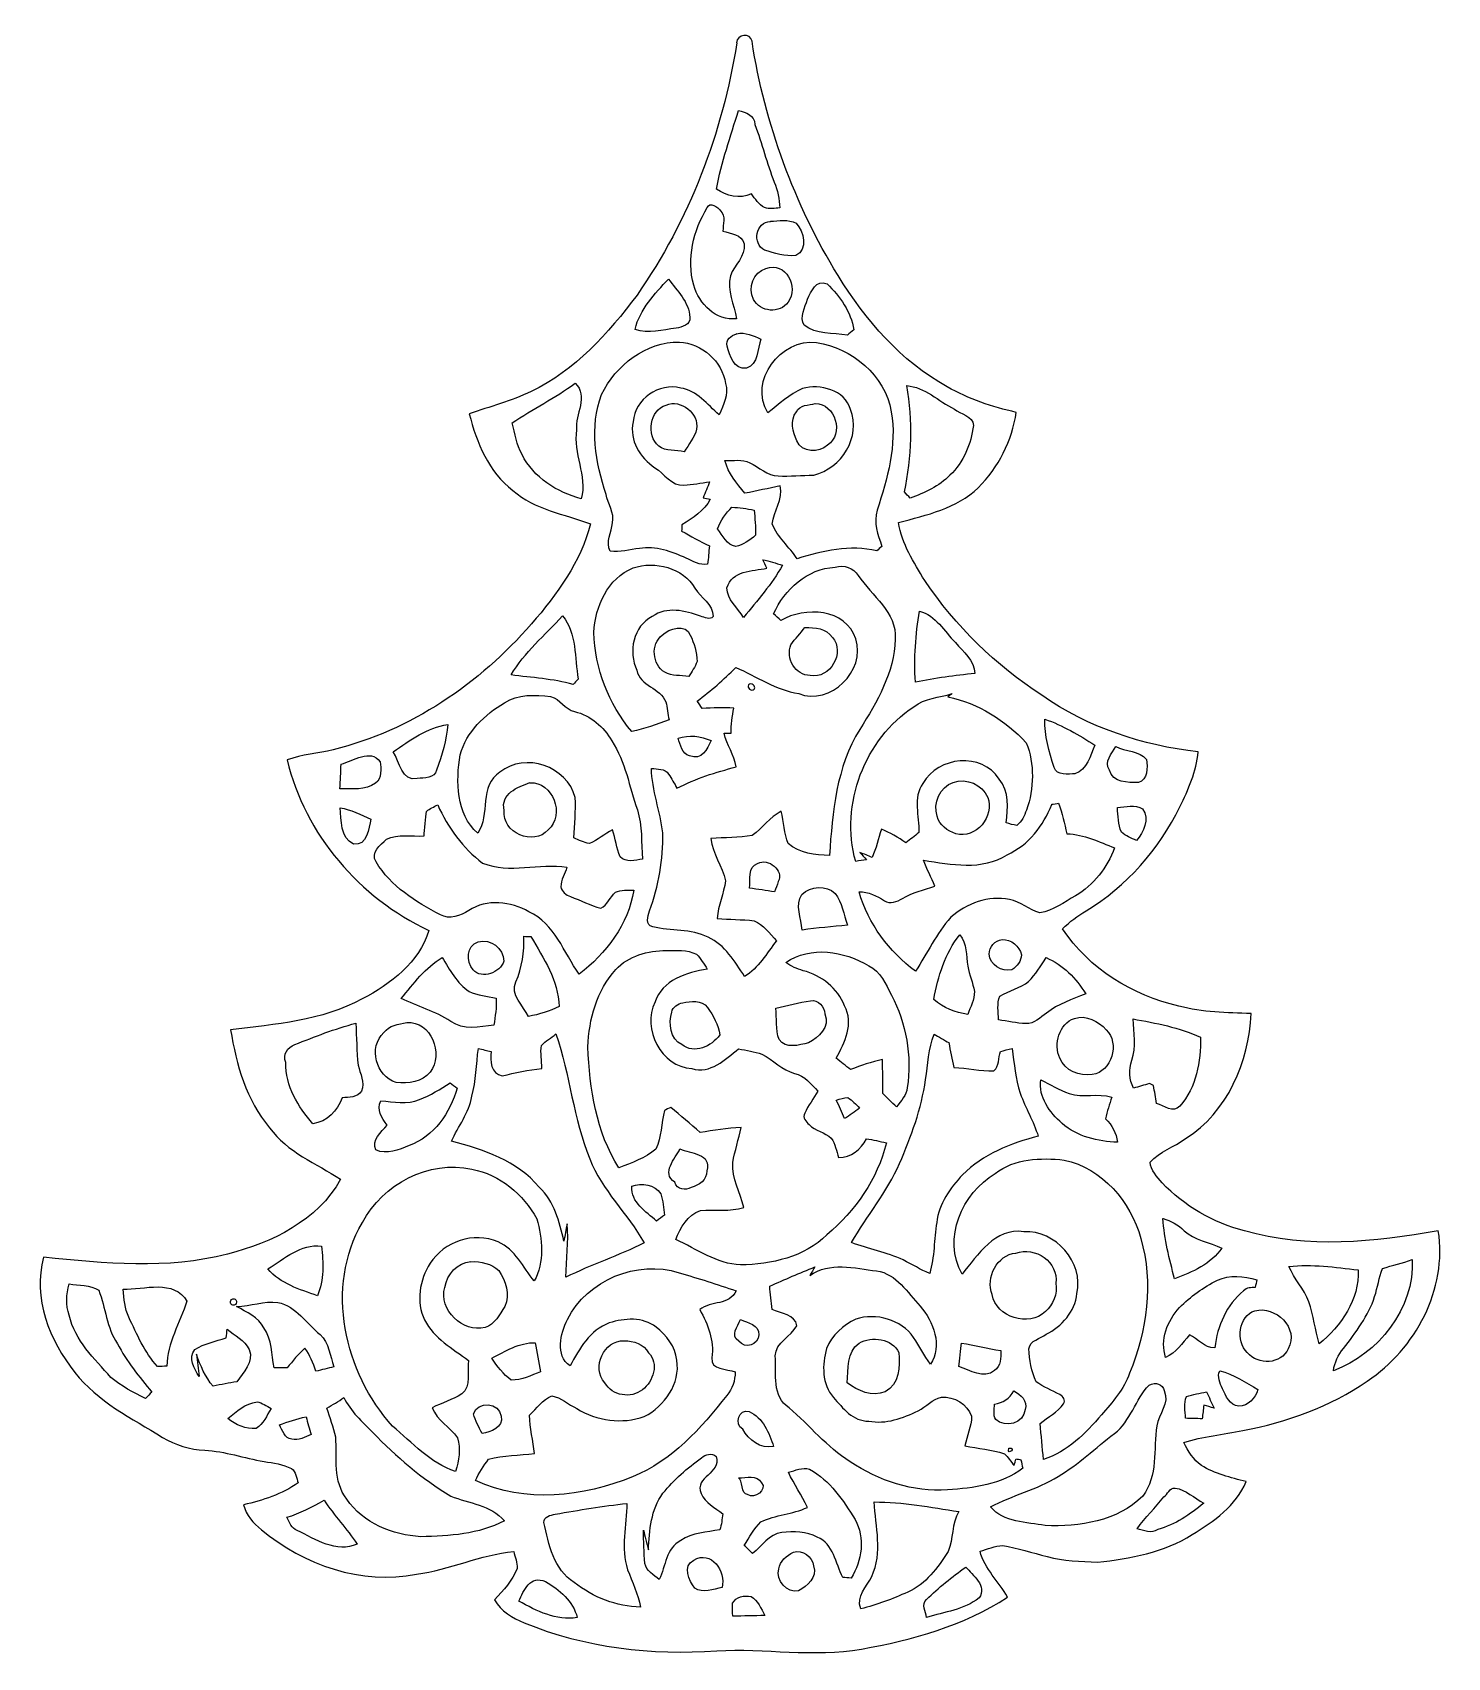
# Model space of a CAD drawing. Header units: centimetres. Extents: x -11.1 to 11.1, y -12.8 to 12.7.
import ezdxf

# ---------------------------------------------------------------- set-up
doc = ezdxf.new("R2010")
doc.units = ezdxf.units.CM
doc.header["$MEASUREMENT"] = 0
doc.layers.add('Camada 1', color=7, linetype='Continuous')

msp = doc.modelspace()

# ---------------------------------------------------------------- linework, layer by layer
at = {"layer": 'Camada 1', "color": 139}
for points, knots in [([(-0.057, 12.554), (-0.051, 12.689), (0.164, 12.715), (0.186, 12.577), (0.186, 12.577), (0.386, 11.279), (0.85, 10.025), (1.534, 8.905), (1.534, 8.905), (1.968, 8.211), (2.519, 7.561), (3.246, 7.162), (3.246, 7.162), (3.583, 6.973), (3.952, 6.844), (4.328, 6.762), (4.328, 6.762), (4.264, 6.319), (4.049, 5.897), (3.732, 5.581), (3.732, 5.581), (3.395, 5.251), (2.92, 5.156), (2.482, 5.035), (2.482, 5.035), (2.536, 4.702), (2.717, 4.409), (2.893, 4.128), (2.893, 4.128), (3.374, 3.412), (4.005, 2.8), (4.727, 2.328), (4.727, 2.328), (5.448, 1.821), (6.307, 1.542), (7.178, 1.44), (7.178, 1.44), (7.151, 1.134), (7.025, 0.852), (6.894, 0.579), (6.894, 0.579), (6.563, -0.082), (6.06, -0.668), (5.422, -1.049), (5.422, -1.049), (5.291, -1.132), (5.162, -1.219), (5.054, -1.332), (5.054, -1.332), (5.469, -1.96), (6.149, -2.38), (6.878, -2.543), (6.878, -2.543), (7.246, -2.646), (7.629, -2.645), (8.008, -2.661), (8.008, -2.661), (7.977, -3.416), (7.64, -4.208), (6.981, -4.619), (6.981, -4.619), (6.802, -4.752), (6.58, -4.825), (6.425, -4.988), (6.425, -4.988), (6.434, -5.118), (6.533, -5.217), (6.613, -5.312), (6.613, -5.312), (6.963, -5.674), (7.412, -5.945), (7.903, -6.063), (7.903, -6.063), (8.894, -6.35), (9.943, -6.243), (10.943, -6.063), (10.943, -6.063), (11.087, -6.981), (10.586, -7.915), (9.83, -8.42), (9.83, -8.42), (9.25, -8.822), (8.57, -9.064), (7.879, -9.194), (7.879, -9.194), (7.57, -9.257), (7.252, -9.285), (6.952, -9.385), (6.952, -9.385), (7.024, -9.517), (7.104, -9.653), (7.229, -9.742), (7.229, -9.742), (7.442, -9.874), (7.689, -9.932), (7.929, -9.996), (7.929, -9.996), (7.779, -10.375), (7.419, -10.619), (7.087, -10.826), (7.087, -10.826), (6.644, -11.105), (6.114, -11.201), (5.602, -11.259), (5.602, -11.259), (5.338, -11.24), (5.069, -11.243), (4.812, -11.169), (4.812, -11.169), (4.578, -11.114), (4.351, -11.036), (4.115, -10.996), (4.115, -10.996), (3.991, -11.005), (3.876, -11.049), (3.76, -11.088), (3.76, -11.088), (3.829, -11.368), (4.06, -11.558), (4.189, -11.807), (4.189, -11.807), (3.503, -12.255), (2.7, -12.482), (1.901, -12.619), (1.901, -12.619), (1.15, -12.752), (0.389, -12.605), (-0.367, -12.646), (-0.367, -12.646), (-1.387, -12.72), (-2.433, -12.599), (-3.383, -12.209), (-3.383, -12.209), (-3.565, -12.13), (-3.752, -12.027), (-3.849, -11.847), (-3.849, -11.847), (-3.711, -11.7), (-3.569, -11.549), (-3.497, -11.356), (-3.497, -11.356), (-3.493, -11.265), (-3.526, -11.179), (-3.549, -11.092), (-3.549, -11.092), (-4.072, -11.139), (-4.553, -11.38), (-5.073, -11.444), (-5.073, -11.444), (-5.934, -11.617), (-6.84, -11.304), (-7.502, -10.75), (-7.502, -10.75), (-7.631, -10.649), (-7.746, -10.524), (-7.784, -10.359), (-7.784, -10.359), (-7.481, -10.294), (-7.187, -10.189), (-6.927, -10.016), (-6.927, -10.016), (-6.956, -9.94), (-6.96, -9.842), (-7.032, -9.791), (-7.032, -9.791), (-7.165, -9.719), (-7.318, -9.707), (-7.463, -9.678), (-7.463, -9.678), (-7.775, -9.63), (-8.075, -9.518), (-8.392, -9.504), (-8.392, -9.504), (-8.625, -9.493), (-8.853, -9.422), (-9.053, -9.303), (-9.053, -9.303), (-9.537, -9.001), (-10.072, -8.744), (-10.429, -8.283), (-10.429, -8.283), (-10.826, -7.786), (-11.092, -7.116), (-10.919, -6.48), (-10.919, -6.48), (-9.961, -6.574), (-8.98, -6.678), (-8.035, -6.429), (-8.035, -6.429), (-7.341, -6.251), (-6.625, -5.909), (-6.262, -5.258), (-6.262, -5.258), (-6.644, -5.007), (-7.1, -4.835), (-7.375, -4.45), (-7.375, -4.45), (-7.743, -4.019), (-7.896, -3.46), (-7.987, -2.913), (-7.987, -2.913), (-7.288, -2.83), (-6.558, -2.774), (-5.926, -2.431), (-5.926, -2.431), (-5.48, -2.198), (-5.026, -1.862), (-4.881, -1.356), (-4.881, -1.356), (-5.966, -0.85), (-6.82, 0.148), (-7.102, 1.316), (-7.102, 1.316), (-6.868, 1.401), (-6.618, 1.417), (-6.377, 1.474), (-6.377, 1.474), (-5.162, 1.774), (-4.086, 2.51), (-3.269, 3.447), (-3.269, 3.447), (-2.872, 3.908), (-2.498, 4.418), (-2.344, 5.016), (-2.344, 5.016), (-2.757, 5.165), (-3.22, 5.24), (-3.561, 5.536), (-3.561, 5.536), (-3.94, 5.827), (-4.132, 6.288), (-4.246, 6.738), (-4.246, 6.738), (-3.922, 6.853), (-3.587, 6.936), (-3.277, 7.088), (-3.277, 7.088), (-2.589, 7.417), (-2.066, 8), (-1.616, 8.601), (-1.616, 8.601), (-0.797, 9.773), (-0.275, 11.142), (-0.054, 12.551), (-0.054, 12.551), (-0.054, 12.551), (-0.057, 12.554), (-0.057, 12.554)], [0, 0, 0, 0, 0.015873, 0.015873, 0.015873, 0.015873, 0.031746, 0.031746, 0.031746, 0.031746, 0.047619, 0.047619, 0.047619, 0.047619, 0.063492, 0.063492, 0.063492, 0.063492, 0.079365, 0.079365, 0.079365, 0.079365, 0.095238, 0.095238, 0.095238, 0.095238, 0.111111, 0.111111, 0.111111, 0.111111, 0.126984, 0.126984, 0.126984, 0.126984, 0.142857, 0.142857, 0.142857, 0.142857, 0.15873, 0.15873, 0.15873, 0.15873, 0.174603, 0.174603, 0.174603, 0.174603, 0.190476, 0.190476, 0.190476, 0.190476, 0.206349, 0.206349, 0.206349, 0.206349, 0.222222, 0.222222, 0.222222, 0.222222, 0.238095, 0.238095, 0.238095, 0.238095, 0.253968, 0.253968, 0.253968, 0.253968, 0.269841, 0.269841, 0.269841, 0.269841, 0.285714, 0.285714, 0.285714, 0.285714, 0.301587, 0.301587, 0.301587, 0.301587, 0.31746, 0.31746, 0.31746, 0.31746, 0.333333, 0.333333, 0.333333, 0.333333, 0.349206, 0.349206, 0.349206, 0.349206, 0.365079, 0.365079, 0.365079, 0.365079, 0.380952, 0.380952, 0.380952, 0.380952, 0.396825, 0.396825, 0.396825, 0.396825, 0.412698, 0.412698, 0.412698, 0.412698, 0.428571, 0.428571, 0.428571, 0.428571, 0.444444, 0.444444, 0.444444, 0.444444, 0.460317, 0.460317, 0.460317, 0.460317, 0.47619, 0.47619, 0.47619, 0.47619, 0.492063, 0.492063, 0.492063, 0.492063, 0.507937, 0.507937, 0.507937, 0.507937, 0.52381, 0.52381, 0.52381, 0.52381, 0.539683, 0.539683, 0.539683, 0.539683, 0.555556, 0.555556, 0.555556, 0.555556, 0.571429, 0.571429, 0.571429, 0.571429, 0.587302, 0.587302, 0.587302, 0.587302, 0.603175, 0.603175, 0.603175, 0.603175, 0.619048, 0.619048, 0.619048, 0.619048, 0.634921, 0.634921, 0.634921, 0.634921, 0.650794, 0.650794, 0.650794, 0.650794, 0.666667, 0.666667, 0.666667, 0.666667, 0.68254, 0.68254, 0.68254, 0.68254, 0.698413, 0.698413, 0.698413, 0.698413, 0.714286, 0.714286, 0.714286, 0.714286, 0.730159, 0.730159, 0.730159, 0.730159, 0.746032, 0.746032, 0.746032, 0.746032, 0.761905, 0.761905, 0.761905, 0.761905, 0.777778, 0.777778, 0.777778, 0.777778, 0.793651, 0.793651, 0.793651, 0.793651, 0.809524, 0.809524, 0.809524, 0.809524, 0.825397, 0.825397, 0.825397, 0.825397, 0.84127, 0.84127, 0.84127, 0.84127, 0.857143, 0.857143, 0.857143, 0.857143, 0.873016, 0.873016, 0.873016, 0.873016, 0.888889, 0.888889, 0.888889, 0.888889, 0.904762, 0.904762, 0.904762, 0.904762, 0.920635, 0.920635, 0.920635, 0.920635, 0.936508, 0.936508, 0.936508, 0.936508, 0.952381, 0.952381, 0.952381, 0.952381, 0.968254, 0.968254, 0.968254, 0.968254, 1, 1, 1, 1]), ([(-0.025, 11.495), (-0.151, 11.087), (-0.294, 10.682), (-0.373, 10.261), (-0.373, 10.261), (-0.209, 10.153), (-0.011, 10.101), (0.176, 10.185), (0.176, 10.185), (0.238, 10.109), (0.29, 10.016), (0.381, 9.97), (0.381, 9.97), (0.459, 9.944), (0.543, 9.964), (0.623, 9.965), (0.623, 9.965), (0.615, 10.104), (0.586, 10.24), (0.535, 10.369), (0.535, 10.369), (0.421, 10.666), (0.341, 10.975), (0.231, 11.273), (0.231, 11.273), (0.229, 11.422), (0.086, 11.46), (-0.025, 11.494), (-0.025, 11.494), (-0.025, 11.494), (-0.025, 11.495), (-0.025, 11.495)], [0, 0, 0, 0, 0.111111, 0.111111, 0.111111, 0.111111, 0.222222, 0.222222, 0.222222, 0.222222, 0.333333, 0.333333, 0.333333, 0.333333, 0.444444, 0.444444, 0.444444, 0.444444, 0.555556, 0.555556, 0.555556, 0.555556, 0.666667, 0.666667, 0.666667, 0.666667, 0.777778, 0.777778, 0.777778, 0.777778, 1, 1, 1, 1]), ([(-0.516, 9.971), (-0.733, 9.613), (-0.842, 9.168), (-0.728, 8.756), (-0.728, 8.756), (-0.643, 8.464), (-0.382, 8.19), (-0.055, 8.229), (-0.055, 8.229), (-0.096, 8.451), (-0.213, 8.671), (-0.15, 8.903), (-0.15, 8.903), (-0.095, 9.079), (0.094, 9.203), (0.061, 9.403), (0.061, 9.403), (0.029, 9.553), (-0.153, 9.56), (-0.269, 9.604), (-0.269, 9.604), (-0.274, 9.708), (-0.217, 9.84), (-0.307, 9.92), (-0.307, 9.92), (-0.346, 9.979), (-0.477, 10.074), (-0.517, 9.971), (-0.517, 9.971), (-0.517, 9.971), (-0.516, 9.971), (-0.516, 9.971)], [0, 0, 0, 0, 0.111111, 0.111111, 0.111111, 0.111111, 0.222222, 0.222222, 0.222222, 0.222222, 0.333333, 0.333333, 0.333333, 0.333333, 0.444444, 0.444444, 0.444444, 0.444444, 0.555556, 0.555556, 0.555556, 0.555556, 0.666667, 0.666667, 0.666667, 0.666667, 0.777778, 0.777778, 0.777778, 0.777778, 1, 1, 1, 1]), ([(0.475, 9.755), (0.248, 9.751), (0.182, 9.402), (0.382, 9.306), (0.382, 9.306), (0.537, 9.256), (0.706, 9.201), (0.871, 9.22), (0.871, 9.22), (1.073, 9.312), (0.996, 9.593), (0.877, 9.728), (0.877, 9.728), (0.754, 9.791), (0.605, 9.766), (0.475, 9.756), (0.475, 9.756), (0.475, 9.756), (0.475, 9.755), (0.475, 9.755)], [0, 0, 0, 0, 0.166667, 0.166667, 0.166667, 0.166667, 0.333333, 0.333333, 0.333333, 0.333333, 0.5, 0.5, 0.5, 0.5, 0.666667, 0.666667, 0.666667, 0.666667, 1, 1, 1, 1]), ([(0.405, 9.015), (0.21, 8.96), (0.11, 8.713), (0.211, 8.533), (0.211, 8.533), (0.309, 8.331), (0.624, 8.303), (0.751, 8.491), (0.751, 8.491), (0.927, 8.718), (0.711, 9.142), (0.405, 9.015), (0.405, 9.015), (0.405, 9.015), (0.405, 9.015), (0.405, 9.015)], [0, 0, 0, 0, 0.2, 0.2, 0.2, 0.2, 0.4, 0.4, 0.4, 0.4, 0.6, 0.6, 0.6, 0.6, 1, 1, 1, 1]), ([(-1.647, 8.063), (-1.437, 7.99), (-1.217, 8.05), (-1.005, 8.081), (-1.005, 8.081), (-0.914, 8.097), (-0.774, 8.131), (-0.787, 8.251), (-0.787, 8.251), (-0.8, 8.489), (-0.99, 8.669), (-1.124, 8.851), (-1.124, 8.851), (-1.339, 8.62), (-1.573, 8.379), (-1.647, 8.063), (-1.647, 8.063), (-1.647, 8.063), (-1.647, 8.063), (-1.647, 8.063)], [0, 0, 0, 0, 0.166667, 0.166667, 0.166667, 0.166667, 0.333333, 0.333333, 0.333333, 0.333333, 0.5, 0.5, 0.5, 0.5, 0.666667, 0.666667, 0.666667, 0.666667, 1, 1, 1, 1]), ([(1.057, 8.534), (1.013, 8.406), (0.928, 8.258), (1.004, 8.127), (1.004, 8.127), (1.189, 7.976), (1.458, 8.014), (1.68, 7.969), (1.68, 7.969), (1.713, 7.998), (1.747, 8.026), (1.781, 8.055), (1.781, 8.055), (1.74, 8.337), (1.564, 8.58), (1.366, 8.774), (1.366, 8.774), (1.184, 8.85), (1.113, 8.657), (1.057, 8.534), (1.057, 8.534), (1.057, 8.534), (1.057, 8.534), (1.057, 8.534)], [0, 0, 0, 0, 0.142857, 0.142857, 0.142857, 0.142857, 0.285714, 0.285714, 0.285714, 0.285714, 0.428571, 0.428571, 0.428571, 0.428571, 0.571429, 0.571429, 0.571429, 0.571429, 0.714286, 0.714286, 0.714286, 0.714286, 1, 1, 1, 1]), ([(-0.054, 7.993), (-0.138, 7.969), (-0.238, 7.9), (-0.202, 7.799), (-0.202, 7.799), (-0.168, 7.65), (-0.091, 7.43), (0.098, 7.453), (0.098, 7.453), (0.286, 7.516), (0.271, 7.755), (0.326, 7.911), (0.326, 7.911), (0.206, 7.964), (0.082, 8.025), (-0.055, 7.993), (-0.055, 7.993), (-0.055, 7.993), (-0.054, 7.993), (-0.054, 7.993)], [0, 0, 0, 0, 0.166667, 0.166667, 0.166667, 0.166667, 0.333333, 0.333333, 0.333333, 0.333333, 0.5, 0.5, 0.5, 0.5, 0.666667, 0.666667, 0.666667, 0.666667, 1, 1, 1, 1]), ([(0.434, 6.757), (0.611, 6.889), (0.772, 7.045), (0.977, 7.135), (0.977, 7.135), (1.254, 7.211), (1.638, 7.116), (1.731, 6.808), (1.731, 6.808), (1.9, 6.377), (1.587, 5.878), (1.153, 5.78), (1.153, 5.78), (0.967, 5.775), (0.78, 5.756), (0.594, 5.766), (0.594, 5.766), (0.422, 5.769), (0.299, 5.905), (0.15, 5.971), (0.15, 5.971), (0.03, 6.035), (-0.109, 6.002), (-0.238, 6.005), (-0.238, 6.005), (-0.19, 5.805), (-0.051, 5.65), (0.075, 5.494), (0.075, 5.494), (0.26, 5.531), (0.444, 5.57), (0.627, 5.611), (0.627, 5.611), (0.687, 5.4), (0.515, 5.218), (0.504, 5.012), (0.504, 5.012), (0.587, 4.803), (0.771, 4.654), (0.892, 4.468), (0.892, 4.468), (1.298, 4.592), (1.72, 4.69), (2.143, 4.591), (2.143, 4.591), (2.168, 4.615), (2.194, 4.638), (2.22, 4.662), (2.22, 4.662), (2.161, 4.844), (2.086, 5.033), (2.147, 5.228), (2.147, 5.228), (2.307, 5.724), (2.462, 6.246), (2.367, 6.772), (2.367, 6.772), (2.272, 7.342), (1.752, 7.774), (1.196, 7.857), (1.196, 7.857), (0.64, 7.927), (0.127, 7.25), (0.435, 6.756), (0.435, 6.756), (0.435, 6.756), (0.434, 6.757), (0.434, 6.757)], [0, 0, 0, 0, 0.055556, 0.055556, 0.055556, 0.055556, 0.111111, 0.111111, 0.111111, 0.111111, 0.166667, 0.166667, 0.166667, 0.166667, 0.222222, 0.222222, 0.222222, 0.222222, 0.277778, 0.277778, 0.277778, 0.277778, 0.333333, 0.333333, 0.333333, 0.333333, 0.388889, 0.388889, 0.388889, 0.388889, 0.444444, 0.444444, 0.444444, 0.444444, 0.5, 0.5, 0.5, 0.5, 0.555556, 0.555556, 0.555556, 0.555556, 0.611111, 0.611111, 0.611111, 0.611111, 0.666667, 0.666667, 0.666667, 0.666667, 0.722222, 0.722222, 0.722222, 0.722222, 0.777778, 0.777778, 0.777778, 0.777778, 0.833333, 0.833333, 0.833333, 0.833333, 0.888889, 0.888889, 0.888889, 0.888889, 1, 1, 1, 1]), ([(-2.172, 7.04), (-2.367, 6.537), (-2.263, 5.973), (-2.101, 5.475), (-2.101, 5.475), (-2.075, 5.328), (-1.963, 5.184), (-2.001, 5.03), (-2.001, 5.03), (-2.019, 4.886), (-2.106, 4.73), (-2.04, 4.586), (-2.04, 4.586), (-1.885, 4.556), (-1.732, 4.621), (-1.579, 4.628), (-1.579, 4.628), (-1.325, 4.67), (-1.073, 4.584), (-0.847, 4.476), (-0.847, 4.476), (-0.742, 4.433), (-0.634, 4.356), (-0.514, 4.384), (-0.514, 4.384), (-0.491, 4.476), (-0.495, 4.575), (-0.482, 4.668), (-0.482, 4.668), (-0.631, 4.74), (-0.774, 4.82), (-0.918, 4.902), (-0.918, 4.902), (-0.917, 4.926), (-0.913, 4.975), (-0.912, 4.999), (-0.912, 4.999), (-0.745, 5.109), (-0.563, 5.216), (-0.469, 5.401), (-0.469, 5.401), (-0.507, 5.408), (-0.544, 5.414), (-0.582, 5.421), (-0.582, 5.421), (-0.545, 5.504), (-0.51, 5.588), (-0.478, 5.673), (-0.478, 5.673), (-0.613, 5.654), (-0.748, 5.631), (-0.883, 5.622), (-0.883, 5.622), (-1.079, 5.602), (-1.187, 5.807), (-1.337, 5.893), (-1.337, 5.893), (-1.568, 6.053), (-1.743, 6.321), (-1.677, 6.615), (-1.677, 6.615), (-1.65, 6.968), (-1.273, 7.233), (-0.932, 7.143), (-0.932, 7.143), (-0.679, 7.107), (-0.513, 6.882), (-0.331, 6.725), (-0.331, 6.725), (-0.262, 6.878), (-0.175, 7.039), (-0.23, 7.214), (-0.23, 7.214), (-0.279, 7.562), (-0.603, 7.845), (-0.952, 7.864), (-0.952, 7.864), (-1.475, 7.869), (-1.952, 7.499), (-2.173, 7.041), (-2.173, 7.041), (-2.173, 7.041), (-2.172, 7.04), (-2.172, 7.04)], [0, 0, 0, 0, 0.045455, 0.045455, 0.045455, 0.045455, 0.090909, 0.090909, 0.090909, 0.090909, 0.136364, 0.136364, 0.136364, 0.136364, 0.181818, 0.181818, 0.181818, 0.181818, 0.227273, 0.227273, 0.227273, 0.227273, 0.272727, 0.272727, 0.272727, 0.272727, 0.318182, 0.318182, 0.318182, 0.318182, 0.363636, 0.363636, 0.363636, 0.363636, 0.409091, 0.409091, 0.409091, 0.409091, 0.454545, 0.454545, 0.454545, 0.454545, 0.5, 0.5, 0.5, 0.5, 0.545455, 0.545455, 0.545455, 0.545455, 0.590909, 0.590909, 0.590909, 0.590909, 0.636364, 0.636364, 0.636364, 0.636364, 0.681818, 0.681818, 0.681818, 0.681818, 0.727273, 0.727273, 0.727273, 0.727273, 0.772727, 0.772727, 0.772727, 0.772727, 0.818182, 0.818182, 0.818182, 0.818182, 0.863636, 0.863636, 0.863636, 0.863636, 0.909091, 0.909091, 0.909091, 0.909091, 1, 1, 1, 1]), ([(-3.576, 6.596), (-3.528, 6.43), (-3.506, 6.253), (-3.419, 6.101), (-3.419, 6.101), (-3.239, 5.739), (-2.872, 5.508), (-2.49, 5.408), (-2.49, 5.408), (-2.393, 5.77), (-2.627, 6.12), (-2.564, 6.486), (-2.564, 6.486), (-2.59, 6.729), (-2.373, 7.018), (-2.587, 7.217), (-2.587, 7.217), (-2.902, 6.988), (-3.253, 6.815), (-3.575, 6.596), (-3.575, 6.596), (-3.575, 6.596), (-3.576, 6.596), (-3.576, 6.596)], [0, 0, 0, 0, 0.142857, 0.142857, 0.142857, 0.142857, 0.285714, 0.285714, 0.285714, 0.285714, 0.428571, 0.428571, 0.428571, 0.428571, 0.571429, 0.571429, 0.571429, 0.571429, 0.714286, 0.714286, 0.714286, 0.714286, 1, 1, 1, 1]), ([(2.611, 7.181), (2.71, 6.627), (2.692, 6.063), (2.575, 5.514), (2.575, 5.514), (2.605, 5.482), (2.635, 5.45), (2.665, 5.417), (2.665, 5.417), (2.891, 5.498), (3.117, 5.605), (3.288, 5.776), (3.288, 5.776), (3.503, 5.979), (3.619, 6.268), (3.657, 6.557), (3.657, 6.557), (3.644, 6.706), (3.455, 6.736), (3.357, 6.814), (3.357, 6.814), (3.108, 6.932), (2.897, 7.161), (2.61, 7.181), (2.61, 7.181), (2.61, 7.181), (2.611, 7.181), (2.611, 7.181)], [0, 0, 0, 0, 0.125, 0.125, 0.125, 0.125, 0.25, 0.25, 0.25, 0.25, 0.375, 0.375, 0.375, 0.375, 0.5, 0.5, 0.5, 0.5, 0.625, 0.625, 0.625, 0.625, 0.75, 0.75, 0.75, 0.75, 1, 1, 1, 1]), ([(-1.161, 6.877), (-1.423, 6.796), (-1.476, 6.405), (-1.277, 6.232), (-1.277, 6.232), (-1.163, 6.148), (-1.006, 6.174), (-0.876, 6.142), (-0.876, 6.142), (-0.808, 6.259), (-0.716, 6.366), (-0.682, 6.499), (-0.682, 6.499), (-0.643, 6.746), (-0.929, 6.975), (-1.161, 6.876), (-1.161, 6.876), (-1.161, 6.876), (-1.161, 6.877), (-1.161, 6.877)], [0, 0, 0, 0, 0.166667, 0.166667, 0.166667, 0.166667, 0.333333, 0.333333, 0.333333, 0.333333, 0.5, 0.5, 0.5, 0.5, 0.666667, 0.666667, 0.666667, 0.666667, 1, 1, 1, 1]), ([(1.176, 6.899), (1.077, 6.873), (0.93, 6.883), (0.883, 6.768), (0.883, 6.768), (0.772, 6.634), (0.83, 6.457), (0.889, 6.314), (0.889, 6.314), (0.964, 6.13), (1.237, 6.118), (1.369, 6.248), (1.369, 6.248), (1.634, 6.414), (1.492, 6.909), (1.176, 6.899), (1.176, 6.899), (1.176, 6.899), (1.176, 6.899), (1.176, 6.899)], [0, 0, 0, 0, 0.166667, 0.166667, 0.166667, 0.166667, 0.333333, 0.333333, 0.333333, 0.333333, 0.5, 0.5, 0.5, 0.5, 0.666667, 0.666667, 0.666667, 0.666667, 1, 1, 1, 1]), ([(-0.128, 5.277), (-0.228, 5.184), (-0.305, 5.063), (-0.353, 4.936), (-0.353, 4.936), (-0.278, 4.833), (-0.209, 4.683), (-0.07, 4.659), (-0.07, 4.659), (0.045, 4.689), (0.154, 4.755), (0.24, 4.836), (0.24, 4.836), (0.251, 4.968), (0.228, 5.1), (0.219, 5.231), (0.219, 5.231), (0.103, 5.253), (-0.012, 5.268), (-0.129, 5.277), (-0.129, 5.277), (-0.129, 5.277), (-0.128, 5.277), (-0.128, 5.277)], [0, 0, 0, 0, 0.142857, 0.142857, 0.142857, 0.142857, 0.285714, 0.285714, 0.285714, 0.285714, 0.428571, 0.428571, 0.428571, 0.428571, 0.571429, 0.571429, 0.571429, 0.571429, 0.714286, 0.714286, 0.714286, 0.714286, 1, 1, 1, 1]), ([(-1.679, 4.323), (-2.078, 4.162), (-2.274, 3.719), (-2.291, 3.312), (-2.291, 3.312), (-2.28, 2.745), (-2.059, 2.195), (-1.699, 1.758), (-1.699, 1.758), (-1.5, 1.806), (-1.305, 1.866), (-1.115, 1.943), (-1.115, 1.943), (-1.131, 2.036), (-1.14, 2.134), (-1.165, 2.223), (-1.165, 2.223), (-1.249, 2.448), (-1.575, 2.472), (-1.618, 2.72), (-1.618, 2.72), (-1.758, 3.007), (-1.676, 3.415), (-1.377, 3.563), (-1.377, 3.563), (-1.152, 3.723), (-0.862, 3.658), (-0.623, 3.566), (-0.623, 3.566), (-0.558, 3.551), (-0.473, 3.497), (-0.421, 3.564), (-0.421, 3.564), (-0.429, 3.757), (-0.616, 3.855), (-0.709, 4.004), (-0.709, 4.004), (-0.892, 4.33), (-1.339, 4.439), (-1.678, 4.323), (-1.678, 4.323), (-1.678, 4.323), (-1.679, 4.323), (-1.679, 4.323)], [0, 0, 0, 0, 0.083333, 0.083333, 0.083333, 0.083333, 0.166667, 0.166667, 0.166667, 0.166667, 0.25, 0.25, 0.25, 0.25, 0.333333, 0.333333, 0.333333, 0.333333, 0.416667, 0.416667, 0.416667, 0.416667, 0.5, 0.5, 0.5, 0.5, 0.583333, 0.583333, 0.583333, 0.583333, 0.666667, 0.666667, 0.666667, 0.666667, 0.75, 0.75, 0.75, 0.75, 0.833333, 0.833333, 0.833333, 0.833333, 1, 1, 1, 1]), ([(0.523, 3.602), (0.561, 3.567), (0.6, 3.533), (0.638, 3.499), (0.638, 3.499), (1.014, 3.723), (1.659, 3.688), (1.812, 3.211), (1.812, 3.211), (1.976, 2.709), (1.411, 2.164), (0.918, 2.354), (0.918, 2.354), (0.559, 2.41), (0.258, 2.625), (-0.07, 2.764), (-0.07, 2.764), (-0.257, 2.572), (-0.458, 2.396), (-0.674, 2.237), (-0.674, 2.237), (-0.648, 2.198), (-0.621, 2.16), (-0.594, 2.122), (-0.594, 2.122), (-0.43, 2.131), (-0.266, 2.132), (-0.101, 2.127), (-0.101, 2.127), (-0.122, 1.998), (-0.146, 1.867), (-0.139, 1.735), (-0.139, 1.735), (-0.177, 1.735), (-0.216, 1.735), (-0.253, 1.734), (-0.253, 1.734), (-0.215, 1.549), (-0.088, 1.394), (-0.064, 1.206), (-0.064, 1.206), (-0.382, 1.121), (-0.697, 1.025), (-0.99, 0.87), (-0.99, 0.87), (-1.032, 0.946), (-1.072, 1.023), (-1.122, 1.094), (-1.122, 1.094), (-1.176, 1.185), (-1.299, 1.166), (-1.389, 1.183), (-1.389, 1.183), (-1.387, 0.838), (-1.248, 0.513), (-1.213, 0.172), (-1.213, 0.172), (-1.208, -0.245), (-1.277, -0.66), (-1.42, -1.052), (-1.42, -1.052), (-1.447, -1.133), (-1.492, -1.276), (-1.371, -1.302), (-1.371, -1.302), (-1.084, -1.372), (-0.774, -1.325), (-0.503, -1.465), (-0.503, -1.465), (-0.233, -1.58), (-0.09, -1.847), (0.069, -2.077), (0.069, -2.077), (0.293, -1.95), (0.412, -1.713), (0.57, -1.521), (0.57, -1.521), (0.466, -1.404), (0.364, -1.27), (0.218, -1.206), (0.218, -1.206), (0.026, -1.181), (-0.169, -1.19), (-0.361, -1.169), (-0.361, -1.169), (-0.344, -0.966), (-0.255, -0.779), (-0.231, -0.579), (-0.231, -0.579), (-0.277, -0.349), (-0.435, -0.155), (-0.458, 0.084), (-0.458, 0.084), (-0.242, 0.1), (-0.022, 0.092), (0.19, 0.132), (0.19, 0.132), (0.351, 0.244), (0.465, 0.417), (0.643, 0.51), (0.643, 0.51), (0.682, 0.342), (0.693, 0.165), (0.755, 0.003), (0.755, 0.003), (0.926, -0.148), (1.179, -0.178), (1.4, -0.182), (1.4, -0.182), (1.446, 0.493), (1.507, 1.206), (1.876, 1.794), (1.876, 1.794), (2.148, 2.224), (2.413, 2.683), (2.432, 3.207), (2.432, 3.207), (2.455, 3.631), (2.061, 3.889), (1.85, 4.206), (1.85, 4.206), (1.775, 4.325), (1.628, 4.383), (1.488, 4.334), (1.488, 4.334), (1.054, 4.315), (0.693, 3.987), (0.524, 3.603), (0.524, 3.603), (0.524, 3.603), (0.523, 3.602), (0.523, 3.602)], [0, 0, 0, 0, 0.029412, 0.029412, 0.029412, 0.029412, 0.058824, 0.058824, 0.058824, 0.058824, 0.088235, 0.088235, 0.088235, 0.088235, 0.117647, 0.117647, 0.117647, 0.117647, 0.147059, 0.147059, 0.147059, 0.147059, 0.176471, 0.176471, 0.176471, 0.176471, 0.205882, 0.205882, 0.205882, 0.205882, 0.235294, 0.235294, 0.235294, 0.235294, 0.264706, 0.264706, 0.264706, 0.264706, 0.294118, 0.294118, 0.294118, 0.294118, 0.323529, 0.323529, 0.323529, 0.323529, 0.352941, 0.352941, 0.352941, 0.352941, 0.382353, 0.382353, 0.382353, 0.382353, 0.411765, 0.411765, 0.411765, 0.411765, 0.441176, 0.441176, 0.441176, 0.441176, 0.470588, 0.470588, 0.470588, 0.470588, 0.5, 0.5, 0.5, 0.5, 0.529412, 0.529412, 0.529412, 0.529412, 0.558824, 0.558824, 0.558824, 0.558824, 0.588235, 0.588235, 0.588235, 0.588235, 0.617647, 0.617647, 0.617647, 0.617647, 0.647059, 0.647059, 0.647059, 0.647059, 0.676471, 0.676471, 0.676471, 0.676471, 0.705882, 0.705882, 0.705882, 0.705882, 0.735294, 0.735294, 0.735294, 0.735294, 0.764706, 0.764706, 0.764706, 0.764706, 0.794118, 0.794118, 0.794118, 0.794118, 0.823529, 0.823529, 0.823529, 0.823529, 0.852941, 0.852941, 0.852941, 0.852941, 0.882353, 0.882353, 0.882353, 0.882353, 0.911765, 0.911765, 0.911765, 0.911765, 0.941176, 0.941176, 0.941176, 0.941176, 1, 1, 1, 1]), ([(0.353, 4.453), (0.375, 4.409), (0.397, 4.364), (0.419, 4.319), (0.419, 4.319), (0.193, 4.272), (-0.135, 4.284), (-0.207, 4.013), (-0.207, 4.013), (-0.208, 3.826), (-0.039, 3.697), (0.053, 3.549), (0.053, 3.549), (0.27, 3.81), (0.494, 4.068), (0.663, 4.366), (0.663, 4.366), (0.561, 4.399), (0.458, 4.428), (0.354, 4.453), (0.354, 4.453), (0.354, 4.453), (0.353, 4.453), (0.353, 4.453)], [0, 0, 0, 0, 0.142857, 0.142857, 0.142857, 0.142857, 0.285714, 0.285714, 0.285714, 0.285714, 0.428571, 0.428571, 0.428571, 0.428571, 0.571429, 0.571429, 0.571429, 0.571429, 0.714286, 0.714286, 0.714286, 0.714286, 1, 1, 1, 1]), ([(-3.591, 2.647), (-3.265, 2.604), (-2.934, 2.586), (-2.616, 2.498), (-2.616, 2.498), (-2.591, 2.527), (-2.566, 2.555), (-2.54, 2.583), (-2.54, 2.583), (-2.595, 2.916), (-2.558, 3.295), (-2.784, 3.572), (-2.784, 3.572), (-3.059, 3.27), (-3.38, 3.001), (-3.591, 2.647), (-3.591, 2.647), (-3.591, 2.647), (-3.591, 2.647), (-3.591, 2.647)], [0, 0, 0, 0, 0.166667, 0.166667, 0.166667, 0.166667, 0.333333, 0.333333, 0.333333, 0.333333, 0.5, 0.5, 0.5, 0.5, 0.666667, 0.666667, 0.666667, 0.666667, 1, 1, 1, 1]), ([(2.809, 3.648), (2.753, 3.28), (2.719, 2.907), (2.747, 2.535), (2.747, 2.535), (3.056, 2.591), (3.366, 2.642), (3.679, 2.668), (3.679, 2.668), (3.674, 2.88), (3.496, 3.006), (3.374, 3.153), (3.374, 3.153), (3.198, 3.331), (3.066, 3.578), (2.809, 3.648), (2.809, 3.648), (2.809, 3.648), (2.809, 3.648), (2.809, 3.648)], [0, 0, 0, 0, 0.166667, 0.166667, 0.166667, 0.166667, 0.333333, 0.333333, 0.333333, 0.333333, 0.5, 0.5, 0.5, 0.5, 0.666667, 0.666667, 0.666667, 0.666667, 1, 1, 1, 1]), ([(-1.222, 3.27), (-1.406, 3.131), (-1.378, 2.806), (-1.183, 2.689), (-1.183, 2.689), (-1.069, 2.625), (-0.93, 2.644), (-0.807, 2.62), (-0.807, 2.62), (-0.76, 2.697), (-0.703, 2.771), (-0.676, 2.858), (-0.676, 2.858), (-0.677, 3.003), (-0.721, 3.142), (-0.781, 3.272), (-0.781, 3.272), (-0.85, 3.448), (-1.117, 3.382), (-1.222, 3.269), (-1.222, 3.269), (-1.222, 3.269), (-1.222, 3.27), (-1.222, 3.27)], [0, 0, 0, 0, 0.142857, 0.142857, 0.142857, 0.142857, 0.285714, 0.285714, 0.285714, 0.285714, 0.428571, 0.428571, 0.428571, 0.428571, 0.571429, 0.571429, 0.571429, 0.571429, 0.714286, 0.714286, 0.714286, 0.714286, 1, 1, 1, 1]), ([(1.015, 3.392), (0.949, 3.296), (0.862, 3.217), (0.796, 3.121), (0.796, 3.121), (0.708, 2.914), (0.865, 2.633), (1.098, 2.639), (1.098, 2.639), (1.406, 2.577), (1.654, 3.001), (1.446, 3.235), (1.446, 3.235), (1.351, 3.379), (1.17, 3.391), (1.015, 3.392), (1.015, 3.392), (1.015, 3.392), (1.015, 3.392), (1.015, 3.392)], [0, 0, 0, 0, 0.166667, 0.166667, 0.166667, 0.166667, 0.333333, 0.333333, 0.333333, 0.333333, 0.5, 0.5, 0.5, 0.5, 0.666667, 0.666667, 0.666667, 0.666667, 1, 1, 1, 1]), ([(-3.695, 2.211), (-4.002, 2.025), (-4.293, 1.755), (-4.389, 1.397), (-4.389, 1.397), (-4.454, 0.98), (-4.462, 0.469), (-4.111, 0.168), (-4.111, 0.168), (-3.915, 0.454), (-4.097, 0.916), (-3.765, 1.121), (-3.765, 1.121), (-3.368, 1.443), (-2.711, 1.216), (-2.586, 0.725), (-2.586, 0.725), (-2.574, 0.514), (-2.594, 0.302), (-2.607, 0.092), (-2.607, 0.092), (-2.528, 0.06), (-2.45, 0.018), (-2.364, 0.007), (-2.364, 0.007), (-2.233, 0.059), (-2.123, 0.151), (-2.002, 0.221), (-2.002, 0.221), (-1.956, 0.081), (-1.934, -0.067), (-1.882, -0.206), (-1.882, -0.206), (-1.784, -0.293), (-1.646, -0.264), (-1.531, -0.238), (-1.531, -0.238), (-1.549, 0.018), (-1.534, 0.283), (-1.611, 0.531), (-1.611, 0.531), (-1.741, 0.893), (-1.795, 1.287), (-2.012, 1.613), (-2.012, 1.613), (-2.137, 1.834), (-2.345, 2.013), (-2.595, 2.073), (-2.595, 2.073), (-2.748, 2.106), (-2.82, 2.274), (-2.971, 2.309), (-2.971, 2.309), (-3.213, 2.332), (-3.484, 2.356), (-3.694, 2.209), (-3.694, 2.209), (-3.694, 2.209), (-3.695, 2.211), (-3.695, 2.211)], [0, 0, 0, 0, 0.0625, 0.0625, 0.0625, 0.0625, 0.125, 0.125, 0.125, 0.125, 0.1875, 0.1875, 0.1875, 0.1875, 0.25, 0.25, 0.25, 0.25, 0.3125, 0.3125, 0.3125, 0.3125, 0.375, 0.375, 0.375, 0.375, 0.4375, 0.4375, 0.4375, 0.4375, 0.5, 0.5, 0.5, 0.5, 0.5625, 0.5625, 0.5625, 0.5625, 0.625, 0.625, 0.625, 0.625, 0.6875, 0.6875, 0.6875, 0.6875, 0.75, 0.75, 0.75, 0.75, 0.8125, 0.8125, 0.8125, 0.8125, 0.875, 0.875, 0.875, 0.875, 1, 1, 1, 1]), ([(0.131, 2.491), (0.169, 2.532), (0.257, 2.473), (0.22, 2.424), (0.22, 2.424), (0.181, 2.381), (0.098, 2.442), (0.131, 2.491)], [0, 0, 0, 0, 0.333333, 0.333333, 0.333333, 0.333333, 1, 1, 1, 1]), ([(2.722, 2.148), (1.952, 1.641), (1.559, 0.617), (1.811, -0.275), (1.811, -0.275), (1.868, -0.267), (1.925, -0.257), (1.982, -0.249), (1.982, -0.249), (1.947, -0.211), (1.912, -0.174), (1.878, -0.136), (1.878, -0.136), (1.942, -0.161), (2.005, -0.187), (2.069, -0.213), (2.069, -0.213), (2.131, -0.071), (2.169, 0.08), (2.213, 0.228), (2.213, 0.228), (2.35, 0.175), (2.476, 0.1), (2.598, 0.018), (2.598, 0.018), (2.665, 0.072), (2.739, 0.117), (2.799, 0.179), (2.799, 0.179), (2.811, 0.434), (2.7, 0.722), (2.865, 0.947), (2.865, 0.947), (3.102, 1.369), (3.788, 1.441), (4.059, 1.015), (4.059, 1.015), (4.225, 0.817), (4.194, 0.563), (4.168, 0.328), (4.168, 0.328), (4.223, 0.312), (4.278, 0.295), (4.336, 0.288), (4.336, 0.288), (4.414, 0.347), (4.454, 0.44), (4.488, 0.529), (4.488, 0.529), (4.608, 0.867), (4.615, 1.25), (4.485, 1.585), (4.485, 1.585), (4.152, 1.929), (3.735, 2.212), (3.256, 2.301), (3.256, 2.301), (3.278, 2.319), (3.3, 2.337), (3.322, 2.354), (3.322, 2.354), (3.12, 2.289), (2.896, 2.284), (2.721, 2.148), (2.721, 2.148), (2.721, 2.148), (2.722, 2.148), (2.722, 2.148)], [0, 0, 0, 0, 0.055556, 0.055556, 0.055556, 0.055556, 0.111111, 0.111111, 0.111111, 0.111111, 0.166667, 0.166667, 0.166667, 0.166667, 0.222222, 0.222222, 0.222222, 0.222222, 0.277778, 0.277778, 0.277778, 0.277778, 0.333333, 0.333333, 0.333333, 0.333333, 0.388889, 0.388889, 0.388889, 0.388889, 0.444444, 0.444444, 0.444444, 0.444444, 0.5, 0.5, 0.5, 0.5, 0.555556, 0.555556, 0.555556, 0.555556, 0.611111, 0.611111, 0.611111, 0.611111, 0.666667, 0.666667, 0.666667, 0.666667, 0.722222, 0.722222, 0.722222, 0.722222, 0.777778, 0.777778, 0.777778, 0.777778, 0.833333, 0.833333, 0.833333, 0.833333, 0.888889, 0.888889, 0.888889, 0.888889, 1, 1, 1, 1]), ([(-5.437, 1.443), (-5.342, 1.284), (-5.304, 0.972), (-5.061, 1.024), (-5.061, 1.024), (-4.952, 1.038), (-4.789, 1.02), (-4.757, 1.156), (-4.757, 1.156), (-4.672, 1.386), (-4.601, 1.626), (-4.583, 1.871), (-4.583, 1.871), (-4.904, 1.821), (-5.176, 1.623), (-5.437, 1.442), (-5.437, 1.442), (-5.437, 1.442), (-5.437, 1.443), (-5.437, 1.443)], [0, 0, 0, 0, 0.166667, 0.166667, 0.166667, 0.166667, 0.333333, 0.333333, 0.333333, 0.333333, 0.5, 0.5, 0.5, 0.5, 0.666667, 0.666667, 0.666667, 0.666667, 1, 1, 1, 1]), ([(4.775, 1.953), (4.769, 1.694), (4.845, 1.443), (4.921, 1.198), (4.921, 1.198), (4.957, 1.063), (5.151, 1.097), (5.248, 1.097), (5.248, 1.097), (5.434, 1.165), (5.493, 1.38), (5.56, 1.547), (5.56, 1.547), (5.312, 1.706), (5.054, 1.857), (4.775, 1.953), (4.775, 1.953), (4.775, 1.953), (4.775, 1.953), (4.775, 1.953)], [0, 0, 0, 0, 0.166667, 0.166667, 0.166667, 0.166667, 0.333333, 0.333333, 0.333333, 0.333333, 0.5, 0.5, 0.5, 0.5, 0.666667, 0.666667, 0.666667, 0.666667, 1, 1, 1, 1]), ([(-0.974, 1.654), (-0.933, 1.555), (-0.918, 1.407), (-0.793, 1.379), (-0.793, 1.379), (-0.605, 1.303), (-0.513, 1.482), (-0.457, 1.617), (-0.457, 1.617), (-0.62, 1.691), (-0.802, 1.714), (-0.974, 1.654), (-0.974, 1.654), (-0.974, 1.654), (-0.974, 1.654), (-0.974, 1.654)], [0, 0, 0, 0, 0.2, 0.2, 0.2, 0.2, 0.4, 0.4, 0.4, 0.4, 0.6, 0.6, 0.6, 0.6, 1, 1, 1, 1]), ([(-6.256, 1.25), (-6.26, 1.121), (-6.266, 0.991), (-6.273, 0.861), (-6.273, 0.861), (-6.086, 0.87), (-5.875, 0.831), (-5.715, 0.95), (-5.715, 0.95), (-5.609, 1.025), (-5.631, 1.178), (-5.644, 1.287), (-5.644, 1.287), (-5.799, 1.499), (-6.059, 1.293), (-6.256, 1.25), (-6.256, 1.25), (-6.256, 1.25), (-6.256, 1.25), (-6.256, 1.25)], [0, 0, 0, 0, 0.166667, 0.166667, 0.166667, 0.166667, 0.333333, 0.333333, 0.333333, 0.333333, 0.5, 0.5, 0.5, 0.5, 0.666667, 0.666667, 0.666667, 0.666667, 1, 1, 1, 1]), ([(5.888, 1.525), (5.825, 1.416), (5.701, 1.288), (5.788, 1.156), (5.788, 1.156), (5.842, 0.955), (6.079, 0.958), (6.243, 0.963), (6.243, 0.963), (6.395, 0.997), (6.383, 1.2), (6.371, 1.322), (6.371, 1.322), (6.256, 1.459), (6.038, 1.449), (5.888, 1.525), (5.888, 1.525), (5.888, 1.525), (5.888, 1.525), (5.888, 1.525)], [0, 0, 0, 0, 0.166667, 0.166667, 0.166667, 0.166667, 0.333333, 0.333333, 0.333333, 0.333333, 0.5, 0.5, 0.5, 0.5, 0.666667, 0.666667, 0.666667, 0.666667, 1, 1, 1, 1]), ([(3.338, 0.963), (3.133, 0.891), (3.02, 0.637), (3.088, 0.431), (3.088, 0.431), (3.123, 0.293), (3.251, 0.2), (3.381, 0.159), (3.381, 0.159), (3.692, 0.066), (3.997, 0.438), (3.88, 0.728), (3.88, 0.728), (3.798, 0.931), (3.544, 1.036), (3.338, 0.962), (3.338, 0.962), (3.338, 0.962), (3.338, 0.963), (3.338, 0.963)], [0, 0, 0, 0, 0.166667, 0.166667, 0.166667, 0.166667, 0.333333, 0.333333, 0.333333, 0.333333, 0.5, 0.5, 0.5, 0.5, 0.666667, 0.666667, 0.666667, 0.666667, 1, 1, 1, 1]), ([(-3.296, 0.959), (-3.489, 0.892), (-3.76, 0.784), (-3.699, 0.523), (-3.699, 0.523), (-3.74, 0.175), (-3.237, -0.043), (-3.008, 0.219), (-3.008, 0.219), (-2.739, 0.457), (-2.936, 0.976), (-3.297, 0.958), (-3.297, 0.958), (-3.297, 0.958), (-3.296, 0.959), (-3.296, 0.959)], [0, 0, 0, 0, 0.2, 0.2, 0.2, 0.2, 0.4, 0.4, 0.4, 0.4, 0.6, 0.6, 0.6, 0.6, 1, 1, 1, 1]), ([(-6.272, 0.565), (-6.25, 0.377), (-6.271, 0.089), (-6.059, -0.004), (-6.059, -0.004), (-5.847, -0.038), (-5.819, 0.247), (-5.787, 0.385), (-5.787, 0.385), (-5.943, 0.46), (-6.1, 0.536), (-6.272, 0.565), (-6.272, 0.565), (-6.272, 0.565), (-6.272, 0.565), (-6.272, 0.565)], [0, 0, 0, 0, 0.2, 0.2, 0.2, 0.2, 0.4, 0.4, 0.4, 0.4, 0.6, 0.6, 0.6, 0.6, 1, 1, 1, 1]), ([(-4.916, 0.508), (-4.926, 0.412), (-4.945, 0.22), (-4.955, 0.124), (-4.955, 0.124), (-5.15, 0.112), (-5.362, 0.162), (-5.543, 0.072), (-5.543, 0.072), (-5.64, -0.011), (-5.799, -0.143), (-5.706, -0.283), (-5.706, -0.283), (-5.48, -0.665), (-5.084, -0.911), (-4.699, -1.113), (-4.699, -1.113), (-4.553, -1.192), (-4.384, -1.127), (-4.254, -1.046), (-4.254, -1.046), (-3.974, -0.854), (-3.593, -0.906), (-3.311, -1.065), (-3.311, -1.065), (-2.905, -1.252), (-2.766, -1.703), (-2.523, -2.044), (-2.523, -2.044), (-2.106, -1.721), (-1.747, -1.261), (-1.669, -0.728), (-1.669, -0.728), (-1.764, -0.729), (-1.866, -0.718), (-1.955, -0.759), (-1.955, -0.759), (-2.039, -0.836), (-2.08, -0.957), (-2.185, -1.01), (-2.185, -1.01), (-2.348, -0.962), (-2.501, -0.886), (-2.66, -0.828), (-2.66, -0.828), (-2.728, -0.802), (-2.799, -0.748), (-2.81, -0.673), (-2.81, -0.673), (-2.805, -0.565), (-2.752, -0.468), (-2.715, -0.368), (-2.715, -0.368), (-3.152, -0.299), (-3.612, -0.473), (-4.037, -0.303), (-4.037, -0.303), (-4.349, -0.069), (-4.581, 0.258), (-4.741, 0.611), (-4.741, 0.611), (-4.8, 0.579), (-4.864, 0.554), (-4.915, 0.509), (-4.915, 0.509), (-4.915, 0.509), (-4.916, 0.508), (-4.916, 0.508)], [0, 0, 0, 0, 0.055556, 0.055556, 0.055556, 0.055556, 0.111111, 0.111111, 0.111111, 0.111111, 0.166667, 0.166667, 0.166667, 0.166667, 0.222222, 0.222222, 0.222222, 0.222222, 0.277778, 0.277778, 0.277778, 0.277778, 0.333333, 0.333333, 0.333333, 0.333333, 0.388889, 0.388889, 0.388889, 0.388889, 0.444444, 0.444444, 0.444444, 0.444444, 0.5, 0.5, 0.5, 0.5, 0.555556, 0.555556, 0.555556, 0.555556, 0.611111, 0.611111, 0.611111, 0.611111, 0.666667, 0.666667, 0.666667, 0.666667, 0.722222, 0.722222, 0.722222, 0.722222, 0.777778, 0.777778, 0.777778, 0.777778, 0.833333, 0.833333, 0.833333, 0.833333, 0.888889, 0.888889, 0.888889, 0.888889, 1, 1, 1, 1]), ([(4.885, 0.617), (4.751, 0.28), (4.522, -0.015), (4.186, -0.172), (4.186, -0.172), (3.788, -0.422), (3.309, -0.325), (2.876, -0.258), (2.876, -0.258), (2.927, -0.396), (2.994, -0.528), (3.052, -0.663), (3.052, -0.663), (2.879, -0.717), (2.701, -0.765), (2.543, -0.857), (2.543, -0.857), (2.461, -0.905), (2.348, -0.956), (2.263, -0.891), (2.263, -0.891), (2.142, -0.815), (2.011, -0.748), (1.863, -0.754), (1.863, -0.754), (2.008, -1.257), (2.335, -1.683), (2.749, -1.997), (2.749, -1.997), (2.932, -1.716), (3.075, -1.404), (3.301, -1.152), (3.301, -1.152), (3.548, -0.936), (3.891, -0.804), (4.222, -0.873), (4.222, -0.873), (4.394, -0.908), (4.53, -1.036), (4.698, -1.082), (4.698, -1.082), (4.906, -1.054), (5.078, -0.912), (5.257, -0.814), (5.257, -0.814), (5.543, -0.648), (5.752, -0.371), (5.87, -0.065), (5.87, -0.065), (5.627, 0.03), (5.391, 0.149), (5.122, 0.158), (5.122, 0.158), (5.081, 0.318), (5.049, 0.481), (4.992, 0.637), (4.992, 0.637), (4.965, 0.632), (4.91, 0.624), (4.883, 0.619), (4.883, 0.619), (4.883, 0.619), (4.885, 0.617), (4.885, 0.617)], [0, 0, 0, 0, 0.058824, 0.058824, 0.058824, 0.058824, 0.117647, 0.117647, 0.117647, 0.117647, 0.176471, 0.176471, 0.176471, 0.176471, 0.235294, 0.235294, 0.235294, 0.235294, 0.294118, 0.294118, 0.294118, 0.294118, 0.352941, 0.352941, 0.352941, 0.352941, 0.411765, 0.411765, 0.411765, 0.411765, 0.470588, 0.470588, 0.470588, 0.470588, 0.529412, 0.529412, 0.529412, 0.529412, 0.588235, 0.588235, 0.588235, 0.588235, 0.647059, 0.647059, 0.647059, 0.647059, 0.705882, 0.705882, 0.705882, 0.705882, 0.764706, 0.764706, 0.764706, 0.764706, 0.823529, 0.823529, 0.823529, 0.823529, 0.882353, 0.882353, 0.882353, 0.882353, 1, 1, 1, 1]), ([(5.913, 0.568), (5.925, 0.439), (5.919, 0.301), (5.976, 0.182), (5.976, 0.182), (6.041, 0.117), (6.133, 0.091), (6.214, 0.052), (6.214, 0.052), (6.321, 0.19), (6.425, 0.381), (6.308, 0.55), (6.308, 0.55), (6.189, 0.622), (6.043, 0.572), (5.913, 0.569), (5.913, 0.569), (5.913, 0.569), (5.913, 0.568), (5.913, 0.568)], [0, 0, 0, 0, 0.166667, 0.166667, 0.166667, 0.166667, 0.333333, 0.333333, 0.333333, 0.333333, 0.5, 0.5, 0.5, 0.5, 0.666667, 0.666667, 0.666667, 0.666667, 1, 1, 1, 1]), ([(0.274, -0.307), (0.116, -0.359), (0.16, -0.573), (0.146, -0.694), (0.146, -0.694), (0.277, -0.714), (0.408, -0.733), (0.539, -0.752), (0.539, -0.752), (0.559, -0.699), (0.579, -0.647), (0.597, -0.593), (0.597, -0.593), (0.69, -0.418), (0.439, -0.214), (0.274, -0.307), (0.274, -0.307), (0.274, -0.307), (0.274, -0.307), (0.274, -0.307)], [0, 0, 0, 0, 0.166667, 0.166667, 0.166667, 0.166667, 0.333333, 0.333333, 0.333333, 0.333333, 0.5, 0.5, 0.5, 0.5, 0.666667, 0.666667, 0.666667, 0.666667, 1, 1, 1, 1]), ([(0.968, -0.792), (0.86, -0.957), (0.953, -1.169), (0.974, -1.351), (0.974, -1.351), (1.209, -1.317), (1.445, -1.299), (1.681, -1.274), (1.681, -1.274), (1.626, -1.107), (1.598, -0.92), (1.489, -0.777), (1.489, -0.777), (1.354, -0.64), (1.099, -0.662), (0.968, -0.793), (0.968, -0.793), (0.968, -0.793), (0.968, -0.792), (0.968, -0.792)], [0, 0, 0, 0, 0.166667, 0.166667, 0.166667, 0.166667, 0.333333, 0.333333, 0.333333, 0.333333, 0.5, 0.5, 0.5, 0.5, 0.666667, 0.666667, 0.666667, 0.666667, 1, 1, 1, 1]), ([(-4.109, -1.537), (-4.297, -1.597), (-4.295, -1.843), (-4.187, -1.975), (-4.187, -1.975), (-4.047, -2.131), (-3.763, -2.019), (-3.703, -1.839), (-3.703, -1.839), (-3.715, -1.636), (-3.905, -1.481), (-4.109, -1.537), (-4.109, -1.537), (-4.109, -1.537), (-4.109, -1.537), (-4.109, -1.537)], [0, 0, 0, 0, 0.2, 0.2, 0.2, 0.2, 0.4, 0.4, 0.4, 0.4, 0.6, 0.6, 0.6, 0.6, 1, 1, 1, 1]), ([(-3.392, -1.449), (-3.382, -1.693), (-3.417, -1.938), (-3.515, -2.162), (-3.515, -2.162), (-3.607, -2.366), (-3.4, -2.542), (-3.315, -2.705), (-3.315, -2.705), (-3.15, -2.672), (-2.988, -2.627), (-2.838, -2.55), (-2.838, -2.55), (-2.855, -2.14), (-3.078, -1.795), (-3.279, -1.454), (-3.279, -1.454), (-3.308, -1.453), (-3.364, -1.45), (-3.393, -1.449), (-3.393, -1.449), (-3.393, -1.449), (-3.392, -1.449), (-3.392, -1.449)], [0, 0, 0, 0, 0.142857, 0.142857, 0.142857, 0.142857, 0.285714, 0.285714, 0.285714, 0.285714, 0.428571, 0.428571, 0.428571, 0.428571, 0.571429, 0.571429, 0.571429, 0.571429, 0.714286, 0.714286, 0.714286, 0.714286, 1, 1, 1, 1]), ([(3.445, -1.425), (3.208, -1.712), (3.103, -2.079), (3.035, -2.439), (3.035, -2.439), (3.185, -2.569), (3.371, -2.646), (3.568, -2.674), (3.568, -2.674), (3.611, -2.558), (3.672, -2.442), (3.672, -2.315), (3.672, -2.315), (3.648, -2.179), (3.589, -2.053), (3.568, -1.917), (3.568, -1.917), (3.542, -1.749), (3.555, -1.566), (3.445, -1.426), (3.445, -1.426), (3.445, -1.426), (3.445, -1.425), (3.445, -1.425)], [0, 0, 0, 0, 0.142857, 0.142857, 0.142857, 0.142857, 0.285714, 0.285714, 0.285714, 0.285714, 0.428571, 0.428571, 0.428571, 0.428571, 0.571429, 0.571429, 0.571429, 0.571429, 0.714286, 0.714286, 0.714286, 0.714286, 1, 1, 1, 1]), ([(4.106, -1.501), (3.99, -1.509), (3.908, -1.619), (3.902, -1.729), (3.902, -1.729), (3.918, -1.894), (4.096, -2.014), (4.259, -1.975), (4.259, -1.975), (4.335, -1.921), (4.409, -1.838), (4.409, -1.739), (4.409, -1.739), (4.38, -1.604), (4.246, -1.491), (4.106, -1.501), (4.106, -1.501), (4.106, -1.501), (4.106, -1.501), (4.106, -1.501)], [0, 0, 0, 0, 0.166667, 0.166667, 0.166667, 0.166667, 0.333333, 0.333333, 0.333333, 0.333333, 0.5, 0.5, 0.5, 0.5, 0.666667, 0.666667, 0.666667, 0.666667, 1, 1, 1, 1]), ([(-5.316, -2.424), (-5.057, -2.546), (-4.778, -2.624), (-4.535, -2.782), (-4.535, -2.782), (-4.337, -2.933), (-4.086, -2.867), (-3.86, -2.841), (-3.86, -2.841), (-3.841, -2.701), (-3.814, -2.562), (-3.824, -2.42), (-3.824, -2.42), (-3.967, -2.39), (-4.115, -2.375), (-4.249, -2.316), (-4.249, -2.316), (-4.44, -2.184), (-4.552, -1.972), (-4.671, -1.779), (-4.671, -1.779), (-4.933, -1.941), (-5.12, -2.192), (-5.316, -2.424), (-5.316, -2.424), (-5.316, -2.424), (-5.316, -2.424), (-5.316, -2.424)], [0, 0, 0, 0, 0.125, 0.125, 0.125, 0.125, 0.25, 0.25, 0.25, 0.25, 0.375, 0.375, 0.375, 0.375, 0.5, 0.5, 0.5, 0.5, 0.625, 0.625, 0.625, 0.625, 0.75, 0.75, 0.75, 0.75, 1, 1, 1, 1]), ([(-1.948, -1.971), (-2.251, -2.297), (-2.368, -2.749), (-2.388, -3.183), (-2.388, -3.183), (-2.36, -3.836), (-2.259, -4.517), (-1.9, -5.078), (-1.9, -5.078), (-1.702, -4.996), (-1.485, -4.93), (-1.324, -4.783), (-1.324, -4.783), (-1.229, -4.598), (-1.234, -4.379), (-1.188, -4.179), (-1.188, -4.179), (-1.154, -4.163), (-1.121, -4.147), (-1.087, -4.131), (-1.087, -4.131), (-0.933, -4.26), (-0.779, -4.39), (-0.629, -4.524), (-0.629, -4.524), (-0.415, -4.491), (-0.201, -4.456), (0.015, -4.447), (0.015, -4.447), (-0.023, -4.63), (-0.081, -4.81), (-0.116, -4.994), (-0.116, -4.994), (-0.135, -5.243), (0, -5.464), (0.058, -5.699), (0.058, -5.699), (-0.164, -5.766), (-0.397, -5.73), (-0.624, -5.745), (-0.624, -5.745), (-0.819, -5.817), (-0.937, -6.014), (-1.009, -6.201), (-1.009, -6.201), (-0.678, -6.35), (-0.37, -6.584), (0.005, -6.599), (0.005, -6.599), (0.487, -6.589), (1.008, -6.48), (1.36, -6.126), (1.36, -6.126), (1.807, -5.756), (2.151, -5.253), (2.292, -4.687), (2.292, -4.687), (2.189, -4.661), (2.084, -4.637), (1.979, -4.622), (1.979, -4.622), (1.887, -4.795), (1.744, -4.912), (1.542, -4.917), (1.542, -4.917), (1.508, -4.815), (1.493, -4.701), (1.428, -4.613), (1.428, -4.613), (1.325, -4.521), (1.178, -4.5), (1.08, -4.401), (1.08, -4.401), (1.034, -4.357), (0.97, -4.29), (1.012, -4.223), (1.012, -4.223), (1.067, -4.1), (1.151, -3.991), (1.22, -3.876), (1.22, -3.876), (1.112, -3.766), (1.015, -3.634), (0.853, -3.601), (0.853, -3.601), (0.656, -3.546), (0.52, -3.385), (0.341, -3.298), (0.341, -3.298), (0.223, -3.256), (0.098, -3.236), (-0.024, -3.214), (-0.024, -3.214), (-0.232, -3.377), (-0.467, -3.613), (-0.758, -3.523), (-0.758, -3.523), (-1.237, -3.491), (-1.543, -2.902), (-1.333, -2.478), (-1.333, -2.478), (-1.226, -2.136), (-0.832, -2.017), (-0.515, -1.964), (-0.515, -1.964), (-0.569, -1.885), (-0.614, -1.797), (-0.685, -1.731), (-0.685, -1.731), (-0.829, -1.654), (-1.003, -1.672), (-1.159, -1.672), (-1.159, -1.672), (-1.442, -1.676), (-1.753, -1.752), (-1.948, -1.971), (-1.948, -1.971), (-1.948, -1.971), (-1.948, -1.971), (-1.948, -1.971)], [0, 0, 0, 0, 0.032258, 0.032258, 0.032258, 0.032258, 0.064516, 0.064516, 0.064516, 0.064516, 0.096774, 0.096774, 0.096774, 0.096774, 0.129032, 0.129032, 0.129032, 0.129032, 0.16129, 0.16129, 0.16129, 0.16129, 0.193548, 0.193548, 0.193548, 0.193548, 0.225806, 0.225806, 0.225806, 0.225806, 0.258065, 0.258065, 0.258065, 0.258065, 0.290323, 0.290323, 0.290323, 0.290323, 0.322581, 0.322581, 0.322581, 0.322581, 0.354839, 0.354839, 0.354839, 0.354839, 0.387097, 0.387097, 0.387097, 0.387097, 0.419355, 0.419355, 0.419355, 0.419355, 0.451613, 0.451613, 0.451613, 0.451613, 0.483871, 0.483871, 0.483871, 0.483871, 0.516129, 0.516129, 0.516129, 0.516129, 0.548387, 0.548387, 0.548387, 0.548387, 0.580645, 0.580645, 0.580645, 0.580645, 0.612903, 0.612903, 0.612903, 0.612903, 0.645161, 0.645161, 0.645161, 0.645161, 0.677419, 0.677419, 0.677419, 0.677419, 0.709677, 0.709677, 0.709677, 0.709677, 0.741935, 0.741935, 0.741935, 0.741935, 0.774194, 0.774194, 0.774194, 0.774194, 0.806452, 0.806452, 0.806452, 0.806452, 0.83871, 0.83871, 0.83871, 0.83871, 0.870968, 0.870968, 0.870968, 0.870968, 0.903226, 0.903226, 0.903226, 0.903226, 0.935484, 0.935484, 0.935484, 0.935484, 1, 1, 1, 1]), ([(0.715, -1.859), (0.796, -1.92), (0.89, -1.96), (0.987, -1.988), (0.987, -1.988), (1.275, -2.063), (1.526, -2.26), (1.636, -2.541), (1.636, -2.541), (1.783, -2.816), (1.644, -3.116), (1.503, -3.359), (1.503, -3.359), (1.579, -3.419), (1.655, -3.478), (1.731, -3.538), (1.731, -3.538), (1.894, -3.475), (2.059, -3.418), (2.231, -3.38), (2.231, -3.38), (2.235, -3.559), (2.235, -3.737), (2.235, -3.915), (2.235, -3.915), (2.306, -3.984), (2.377, -4.053), (2.449, -4.122), (2.449, -4.122), (2.521, -4.032), (2.608, -3.941), (2.62, -3.821), (2.62, -3.821), (2.694, -3.328), (2.605, -2.81), (2.37, -2.37), (2.37, -2.37), (2.281, -2.199), (2.202, -1.999), (2.015, -1.912), (2.015, -1.912), (1.633, -1.68), (1.101, -1.593), (0.715, -1.859), (0.715, -1.859), (0.715, -1.859), (0.715, -1.859), (0.715, -1.859)], [0, 0, 0, 0, 0.076923, 0.076923, 0.076923, 0.076923, 0.153846, 0.153846, 0.153846, 0.153846, 0.230769, 0.230769, 0.230769, 0.230769, 0.307692, 0.307692, 0.307692, 0.307692, 0.384615, 0.384615, 0.384615, 0.384615, 0.461538, 0.461538, 0.461538, 0.461538, 0.538462, 0.538462, 0.538462, 0.538462, 0.615385, 0.615385, 0.615385, 0.615385, 0.692308, 0.692308, 0.692308, 0.692308, 0.769231, 0.769231, 0.769231, 0.769231, 0.846154, 0.846154, 0.846154, 0.846154, 1, 1, 1, 1]), ([(4.796, -1.784), (4.712, -1.914), (4.626, -2.045), (4.522, -2.16), (4.522, -2.16), (4.388, -2.264), (4.214, -2.298), (4.071, -2.385), (4.071, -2.385), (4.021, -2.502), (4.049, -2.633), (4.049, -2.758), (4.049, -2.758), (4.192, -2.781), (4.333, -2.812), (4.478, -2.817), (4.478, -2.817), (4.607, -2.824), (4.703, -2.718), (4.804, -2.655), (4.804, -2.655), (4.981, -2.506), (5.207, -2.441), (5.416, -2.35), (5.416, -2.35), (5.266, -2.109), (5.06, -1.895), (4.795, -1.783), (4.795, -1.783), (4.795, -1.783), (4.796, -1.784), (4.796, -1.784)], [0, 0, 0, 0, 0.111111, 0.111111, 0.111111, 0.111111, 0.222222, 0.222222, 0.222222, 0.222222, 0.333333, 0.333333, 0.333333, 0.333333, 0.444444, 0.444444, 0.444444, 0.444444, 0.555556, 0.555556, 0.555556, 0.555556, 0.666667, 0.666667, 0.666667, 0.666667, 0.777778, 0.777778, 0.777778, 0.777778, 1, 1, 1, 1]), ([(-0.899, -2.491), (-0.977, -2.507), (-1.057, -2.553), (-1.073, -2.637), (-1.073, -2.637), (-1.122, -2.816), (-1.104, -3.058), (-0.914, -3.146), (-0.914, -3.146), (-0.716, -3.305), (-0.451, -3.174), (-0.32, -2.995), (-0.32, -2.995), (-0.343, -2.837), (-0.419, -2.69), (-0.512, -2.563), (-0.512, -2.563), (-0.603, -2.445), (-0.773, -2.465), (-0.9, -2.491), (-0.9, -2.491), (-0.9, -2.491), (-0.899, -2.491), (-0.899, -2.491)], [0, 0, 0, 0, 0.142857, 0.142857, 0.142857, 0.142857, 0.285714, 0.285714, 0.285714, 0.285714, 0.428571, 0.428571, 0.428571, 0.428571, 0.571429, 0.571429, 0.571429, 0.571429, 0.714286, 0.714286, 0.714286, 0.714286, 1, 1, 1, 1]), ([(0.557, -2.575), (0.578, -2.737), (0.551, -2.912), (0.612, -3.065), (0.612, -3.065), (0.71, -3.218), (0.924, -3.156), (1.071, -3.118), (1.071, -3.118), (1.232, -3.037), (1.415, -2.868), (1.329, -2.667), (1.329, -2.667), (1.321, -2.553), (1.225, -2.438), (1.103, -2.46), (1.103, -2.46), (0.919, -2.487), (0.738, -2.533), (0.557, -2.575), (0.557, -2.575), (0.557, -2.575), (0.557, -2.575), (0.557, -2.575)], [0, 0, 0, 0, 0.142857, 0.142857, 0.142857, 0.142857, 0.285714, 0.285714, 0.285714, 0.285714, 0.428571, 0.428571, 0.428571, 0.428571, 0.571429, 0.571429, 0.571429, 0.571429, 0.714286, 0.714286, 0.714286, 0.714286, 1, 1, 1, 1]), ([(-5.227, -2.802), (-5.355, -2.822), (-5.504, -2.844), (-5.584, -2.958), (-5.584, -2.958), (-5.833, -3.186), (-5.707, -3.646), (-5.392, -3.742), (-5.392, -3.742), (-5.206, -3.761), (-4.981, -3.736), (-4.858, -3.578), (-4.858, -3.578), (-4.647, -3.295), (-4.841, -2.77), (-5.227, -2.802), (-5.227, -2.802), (-5.227, -2.802), (-5.227, -2.802), (-5.227, -2.802)], [0, 0, 0, 0, 0.166667, 0.166667, 0.166667, 0.166667, 0.333333, 0.333333, 0.333333, 0.333333, 0.5, 0.5, 0.5, 0.5, 0.666667, 0.666667, 0.666667, 0.666667, 1, 1, 1, 1]), ([(5.238, -2.735), (5.002, -2.816), (4.906, -3.145), (5.01, -3.359), (5.01, -3.359), (5.085, -3.559), (5.322, -3.639), (5.518, -3.617), (5.518, -3.617), (5.826, -3.576), (5.954, -3.125), (5.738, -2.913), (5.738, -2.913), (5.611, -2.782), (5.429, -2.674), (5.238, -2.735), (5.238, -2.735), (5.238, -2.735), (5.238, -2.735), (5.238, -2.735)], [0, 0, 0, 0, 0.166667, 0.166667, 0.166667, 0.166667, 0.333333, 0.333333, 0.333333, 0.333333, 0.5, 0.5, 0.5, 0.5, 0.666667, 0.666667, 0.666667, 0.666667, 1, 1, 1, 1]), ([(6.158, -2.744), (6.172, -2.958), (6.212, -3.184), (6.139, -3.393), (6.139, -3.393), (6.088, -3.537), (6.092, -3.695), (6.167, -3.83), (6.167, -3.83), (6.249, -3.806), (6.332, -3.782), (6.413, -3.756), (6.413, -3.756), (6.43, -3.765), (6.465, -3.782), (6.481, -3.79), (6.481, -3.79), (6.495, -3.882), (6.51, -3.975), (6.526, -4.069), (6.526, -4.069), (6.641, -4.101), (6.79, -4.231), (6.89, -4.109), (6.89, -4.109), (7.152, -3.82), (7.223, -3.41), (7.215, -3.032), (7.215, -3.032), (6.882, -2.879), (6.516, -2.808), (6.158, -2.744), (6.158, -2.744), (6.158, -2.744), (6.158, -2.744), (6.158, -2.744)], [0, 0, 0, 0, 0.1, 0.1, 0.1, 0.1, 0.2, 0.2, 0.2, 0.2, 0.3, 0.3, 0.3, 0.3, 0.4, 0.4, 0.4, 0.4, 0.5, 0.5, 0.5, 0.5, 0.6, 0.6, 0.6, 0.6, 0.7, 0.7, 0.7, 0.7, 0.8, 0.8, 0.8, 0.8, 1, 1, 1, 1]), ([(-6.982, -3.147), (-7.089, -3.189), (-7.177, -3.3), (-7.122, -3.428), (-7.122, -3.428), (-7.132, -3.798), (-6.926, -4.116), (-6.7, -4.388), (-6.7, -4.388), (-6.47, -4.355), (-6.317, -4.186), (-6.237, -3.981), (-6.237, -3.981), (-6.133, -3.969), (-5.996, -3.98), (-5.935, -3.875), (-5.935, -3.875), (-5.874, -3.738), (-5.961, -3.603), (-5.986, -3.47), (-5.986, -3.47), (-6.015, -3.252), (-6.011, -3.031), (-6.023, -2.812), (-6.023, -2.812), (-6.351, -2.897), (-6.668, -3.022), (-6.982, -3.147), (-6.982, -3.147), (-6.982, -3.147), (-6.982, -3.147), (-6.982, -3.147)], [0, 0, 0, 0, 0.111111, 0.111111, 0.111111, 0.111111, 0.222222, 0.222222, 0.222222, 0.222222, 0.333333, 0.333333, 0.333333, 0.333333, 0.444444, 0.444444, 0.444444, 0.444444, 0.555556, 0.555556, 0.555556, 0.555556, 0.666667, 0.666667, 0.666667, 0.666667, 0.777778, 0.777778, 0.777778, 0.777778, 1, 1, 1, 1]), ([(-2.887, -2.98), (-2.963, -3.039), (-3.049, -3.088), (-3.116, -3.159), (-3.116, -3.159), (-3.132, -3.279), (-3.11, -3.399), (-3.11, -3.519), (-3.11, -3.519), (-3.32, -3.544), (-3.526, -3.587), (-3.731, -3.636), (-3.731, -3.636), (-3.908, -3.604), (-3.921, -3.4), (-3.903, -3.257), (-3.903, -3.257), (-3.969, -3.239), (-4.036, -3.223), (-4.103, -3.208), (-4.103, -3.208), (-4.138, -3.457), (-4.139, -3.711), (-4.204, -3.957), (-4.204, -3.957), (-4.25, -4.217), (-4.417, -4.427), (-4.527, -4.661), (-4.527, -4.661), (-4.024, -4.79), (-3.494, -4.969), (-3.149, -5.38), (-3.149, -5.38), (-2.914, -5.603), (-2.834, -5.923), (-2.763, -6.225), (-2.763, -6.225), (-2.746, -6.135), (-2.73, -6.045), (-2.713, -5.956), (-2.713, -5.956), (-2.684, -6.235), (-2.729, -6.514), (-2.732, -6.794), (-2.732, -6.794), (-2.332, -6.592), (-1.903, -6.456), (-1.505, -6.253), (-1.505, -6.253), (-1.761, -5.796), (-2.167, -5.432), (-2.357, -4.937), (-2.357, -4.937), (-2.617, -4.309), (-2.664, -3.619), (-2.888, -2.98), (-2.888, -2.98), (-2.888, -2.98), (-2.887, -2.98), (-2.887, -2.98)], [0, 0, 0, 0, 0.0625, 0.0625, 0.0625, 0.0625, 0.125, 0.125, 0.125, 0.125, 0.1875, 0.1875, 0.1875, 0.1875, 0.25, 0.25, 0.25, 0.25, 0.3125, 0.3125, 0.3125, 0.3125, 0.375, 0.375, 0.375, 0.375, 0.4375, 0.4375, 0.4375, 0.4375, 0.5, 0.5, 0.5, 0.5, 0.5625, 0.5625, 0.5625, 0.5625, 0.625, 0.625, 0.625, 0.625, 0.6875, 0.6875, 0.6875, 0.6875, 0.75, 0.75, 0.75, 0.75, 0.8125, 0.8125, 0.8125, 0.8125, 0.875, 0.875, 0.875, 0.875, 1, 1, 1, 1]), ([(2.906, -3.695), (2.843, -4.152), (2.679, -4.588), (2.498, -5.01), (2.498, -5.01), (2.302, -5.456), (1.988, -5.832), (1.743, -6.249), (1.743, -6.249), (2.012, -6.347), (2.296, -6.401), (2.557, -6.522), (2.557, -6.522), (2.695, -6.593), (2.828, -6.673), (2.971, -6.733), (2.971, -6.733), (3.049, -6.473), (3.036, -6.199), (3.081, -5.934), (3.081, -5.934), (3.115, -5.644), (3.292, -5.394), (3.487, -5.187), (3.487, -5.187), (3.805, -4.862), (4.241, -4.694), (4.673, -4.582), (4.673, -4.582), (4.596, -4.351), (4.475, -4.137), (4.39, -3.91), (4.39, -3.91), (4.316, -3.683), (4.296, -3.443), (4.261, -3.209), (4.261, -3.209), (4.2, -3.223), (4.139, -3.238), (4.078, -3.254), (4.078, -3.254), (4.047, -3.355), (4.063, -3.484), (3.978, -3.557), (3.978, -3.557), (3.767, -3.563), (3.559, -3.513), (3.348, -3.503), (3.348, -3.503), (3.321, -3.374), (3.295, -3.245), (3.27, -3.116), (3.27, -3.116), (3.213, -3.084), (3.099, -3.018), (3.042, -2.985), (3.042, -2.985), (2.951, -3.211), (2.945, -3.458), (2.906, -3.695), (2.906, -3.695), (2.906, -3.695), (2.906, -3.695), (2.906, -3.695)], [0, 0, 0, 0, 0.058824, 0.058824, 0.058824, 0.058824, 0.117647, 0.117647, 0.117647, 0.117647, 0.176471, 0.176471, 0.176471, 0.176471, 0.235294, 0.235294, 0.235294, 0.235294, 0.294118, 0.294118, 0.294118, 0.294118, 0.352941, 0.352941, 0.352941, 0.352941, 0.411765, 0.411765, 0.411765, 0.411765, 0.470588, 0.470588, 0.470588, 0.470588, 0.529412, 0.529412, 0.529412, 0.529412, 0.588235, 0.588235, 0.588235, 0.588235, 0.647059, 0.647059, 0.647059, 0.647059, 0.705882, 0.705882, 0.705882, 0.705882, 0.764706, 0.764706, 0.764706, 0.764706, 0.823529, 0.823529, 0.823529, 0.823529, 0.882353, 0.882353, 0.882353, 0.882353, 1, 1, 1, 1]), ([(-5.026, -4.008), (-5.221, -4.09), (-5.431, -4.042), (-5.632, -4.027), (-5.632, -4.027), (-5.703, -4.169), (-5.616, -4.296), (-5.534, -4.408), (-5.534, -4.408), (-5.621, -4.515), (-5.787, -4.644), (-5.71, -4.798), (-5.71, -4.798), (-5.54, -4.875), (-5.351, -4.793), (-5.19, -4.729), (-5.19, -4.729), (-4.801, -4.587), (-4.542, -4.215), (-4.436, -3.827), (-4.436, -3.827), (-4.473, -3.8), (-4.509, -3.773), (-4.545, -3.747), (-4.545, -3.747), (-4.699, -3.844), (-4.854, -3.942), (-5.024, -4.009), (-5.024, -4.009), (-5.024, -4.009), (-5.026, -4.008), (-5.026, -4.008)], [0, 0, 0, 0, 0.111111, 0.111111, 0.111111, 0.111111, 0.222222, 0.222222, 0.222222, 0.222222, 0.333333, 0.333333, 0.333333, 0.333333, 0.444444, 0.444444, 0.444444, 0.444444, 0.555556, 0.555556, 0.555556, 0.555556, 0.666667, 0.666667, 0.666667, 0.666667, 0.777778, 0.777778, 0.777778, 0.777778, 1, 1, 1, 1]), ([(4.712, -3.697), (4.672, -3.971), (4.853, -4.209), (5.045, -4.382), (5.045, -4.382), (5.285, -4.593), (5.606, -4.666), (5.917, -4.676), (5.917, -4.676), (5.894, -4.533), (5.832, -4.406), (5.726, -4.31), (5.726, -4.31), (5.753, -4.194), (5.79, -4.082), (5.826, -3.97), (5.826, -3.97), (5.607, -3.904), (5.374, -3.98), (5.156, -3.915), (5.156, -3.915), (5, -3.859), (4.86, -3.77), (4.711, -3.698), (4.711, -3.698), (4.711, -3.698), (4.712, -3.697), (4.712, -3.697)], [0, 0, 0, 0, 0.125, 0.125, 0.125, 0.125, 0.25, 0.25, 0.25, 0.25, 0.375, 0.375, 0.375, 0.375, 0.5, 0.5, 0.5, 0.5, 0.625, 0.625, 0.625, 0.625, 0.75, 0.75, 0.75, 0.75, 1, 1, 1, 1]), ([(1.507, -4.015), (1.549, -4.112), (1.593, -4.21), (1.637, -4.307), (1.637, -4.307), (1.718, -4.256), (1.796, -4.2), (1.871, -4.141), (1.871, -4.141), (1.812, -4.083), (1.759, -4.019), (1.687, -3.978), (1.687, -3.978), (1.626, -3.982), (1.567, -4.001), (1.508, -4.015), (1.508, -4.015), (1.508, -4.015), (1.507, -4.015), (1.507, -4.015)], [0, 0, 0, 0, 0.166667, 0.166667, 0.166667, 0.166667, 0.333333, 0.333333, 0.333333, 0.333333, 0.5, 0.5, 0.5, 0.5, 0.666667, 0.666667, 0.666667, 0.666667, 1, 1, 1, 1]), ([(-0.943, -4.781), (-1.014, -4.939), (-1.246, -5.152), (-1.024, -5.305), (-1.024, -5.305), (-0.988, -5.43), (-0.857, -5.429), (-0.767, -5.388), (-0.767, -5.388), (-0.649, -5.352), (-0.515, -5.266), (-0.522, -5.126), (-0.522, -5.126), (-0.439, -4.855), (-0.785, -4.848), (-0.943, -4.782), (-0.943, -4.782), (-0.943, -4.782), (-0.943, -4.781), (-0.943, -4.781)], [0, 0, 0, 0, 0.166667, 0.166667, 0.166667, 0.166667, 0.333333, 0.333333, 0.333333, 0.333333, 0.5, 0.5, 0.5, 0.5, 0.666667, 0.666667, 0.666667, 0.666667, 1, 1, 1, 1]), ([(-5.922, -5.937), (-6.511, -6.947), (-6.208, -8.29), (-5.448, -9.126), (-5.448, -9.126), (-5.136, -9.383), (-4.86, -9.711), (-4.461, -9.835), (-4.461, -9.835), (-4.41, -9.667), (-4.377, -9.48), (-4.431, -9.311), (-4.431, -9.311), (-4.543, -9.137), (-4.753, -9.041), (-4.826, -8.838), (-4.826, -8.838), (-4.675, -8.76), (-4.506, -8.716), (-4.363, -8.622), (-4.363, -8.622), (-4.206, -8.498), (-4.289, -8.263), (-4.256, -8.096), (-4.256, -8.096), (-4.509, -7.913), (-4.796, -7.749), (-4.946, -7.462), (-4.946, -7.462), (-5.085, -7.179), (-5.025, -6.833), (-4.861, -6.574), (-4.861, -6.574), (-4.638, -6.234), (-4.177, -6.071), (-3.795, -6.239), (-3.795, -6.239), (-3.523, -6.351), (-3.406, -6.638), (-3.227, -6.851), (-3.227, -6.851), (-3.064, -6.561), (-3.096, -6.185), (-3.189, -5.878), (-3.189, -5.878), (-3.398, -5.492), (-3.765, -5.181), (-4.204, -5.1), (-4.204, -5.1), (-4.884, -4.948), (-5.6, -5.332), (-5.922, -5.935), (-5.922, -5.935), (-5.922, -5.935), (-5.922, -5.937), (-5.922, -5.937)], [0, 0, 0, 0, 0.066667, 0.066667, 0.066667, 0.066667, 0.133333, 0.133333, 0.133333, 0.133333, 0.2, 0.2, 0.2, 0.2, 0.266667, 0.266667, 0.266667, 0.266667, 0.333333, 0.333333, 0.333333, 0.333333, 0.4, 0.4, 0.4, 0.4, 0.466667, 0.466667, 0.466667, 0.466667, 0.533333, 0.533333, 0.533333, 0.533333, 0.6, 0.6, 0.6, 0.6, 0.666667, 0.666667, 0.666667, 0.666667, 0.733333, 0.733333, 0.733333, 0.733333, 0.8, 0.8, 0.8, 0.8, 0.866667, 0.866667, 0.866667, 0.866667, 1, 1, 1, 1]), ([(3.998, -5.168), (3.477, -5.476), (3.167, -6.185), (3.478, -6.746), (3.478, -6.746), (3.72, -6.445), (3.999, -6.01), (4.447, -6.079), (4.447, -6.079), (4.943, -6.053), (5.389, -6.559), (5.279, -7.049), (5.279, -7.049), (5.246, -7.33), (5.044, -7.565), (4.794, -7.686), (4.794, -7.686), (4.705, -7.753), (4.545, -7.784), (4.524, -7.913), (4.524, -7.913), (4.537, -8.088), (4.564, -8.269), (4.638, -8.43), (4.638, -8.43), (4.753, -8.514), (4.888, -8.566), (5.013, -8.632), (5.013, -8.632), (5.063, -8.658), (5.106, -8.722), (5.069, -8.776), (5.069, -8.776), (4.976, -8.909), (4.823, -8.982), (4.701, -9.083), (4.701, -9.083), (4.721, -9.271), (4.736, -9.459), (4.754, -9.649), (4.754, -9.649), (5.128, -9.526), (5.414, -9.241), (5.665, -8.949), (5.665, -8.949), (5.834, -8.748), (6.017, -8.548), (6.104, -8.295), (6.104, -8.295), (6.38, -7.633), (6.479, -6.88), (6.28, -6.183), (6.28, -6.183), (6.122, -5.609), (5.678, -5.081), (5.078, -4.956), (5.078, -4.956), (4.708, -4.918), (4.303, -4.927), (3.997, -5.167), (3.997, -5.167), (3.997, -5.167), (3.998, -5.168), (3.998, -5.168)], [0, 0, 0, 0, 0.058824, 0.058824, 0.058824, 0.058824, 0.117647, 0.117647, 0.117647, 0.117647, 0.176471, 0.176471, 0.176471, 0.176471, 0.235294, 0.235294, 0.235294, 0.235294, 0.294118, 0.294118, 0.294118, 0.294118, 0.352941, 0.352941, 0.352941, 0.352941, 0.411765, 0.411765, 0.411765, 0.411765, 0.470588, 0.470588, 0.470588, 0.470588, 0.529412, 0.529412, 0.529412, 0.529412, 0.588235, 0.588235, 0.588235, 0.588235, 0.647059, 0.647059, 0.647059, 0.647059, 0.705882, 0.705882, 0.705882, 0.705882, 0.764706, 0.764706, 0.764706, 0.764706, 0.823529, 0.823529, 0.823529, 0.823529, 0.882353, 0.882353, 0.882353, 0.882353, 1, 1, 1, 1]), ([(-1.7, -5.366), (-1.715, -5.625), (-1.474, -5.762), (-1.31, -5.912), (-1.31, -5.912), (-1.269, -5.881), (-1.228, -5.85), (-1.187, -5.819), (-1.187, -5.819), (-1.204, -5.708), (-1.203, -5.591), (-1.245, -5.486), (-1.245, -5.486), (-1.334, -5.333), (-1.546, -5.309), (-1.7, -5.366), (-1.7, -5.366), (-1.7, -5.366), (-1.7, -5.366), (-1.7, -5.366)], [0, 0, 0, 0, 0.166667, 0.166667, 0.166667, 0.166667, 0.333333, 0.333333, 0.333333, 0.333333, 0.5, 0.5, 0.5, 0.5, 0.666667, 0.666667, 0.666667, 0.666667, 1, 1, 1, 1]), ([(6.627, -5.871), (6.647, -6.193), (6.729, -6.506), (6.809, -6.818), (6.809, -6.818), (7.082, -6.713), (7.381, -6.584), (7.551, -6.335), (7.551, -6.335), (7.353, -6.245), (7.121, -6.213), (6.957, -6.063), (6.957, -6.063), (6.866, -5.971), (6.751, -5.909), (6.628, -5.872), (6.628, -5.872), (6.628, -5.872), (6.627, -5.871), (6.627, -5.871)], [0, 0, 0, 0, 0.166667, 0.166667, 0.166667, 0.166667, 0.333333, 0.333333, 0.333333, 0.333333, 0.5, 0.5, 0.5, 0.5, 0.666667, 0.666667, 0.666667, 0.666667, 1, 1, 1, 1]), ([(-7.402, -6.661), (-7.21, -6.897), (-6.901, -6.982), (-6.627, -7.083), (-6.627, -7.083), (-6.518, -6.836), (-6.535, -6.565), (-6.561, -6.304), (-6.561, -6.304), (-6.889, -6.263), (-7.143, -6.504), (-7.402, -6.661), (-7.402, -6.661), (-7.402, -6.661), (-7.402, -6.661), (-7.402, -6.661)], [0, 0, 0, 0, 0.2, 0.2, 0.2, 0.2, 0.4, 0.4, 0.4, 0.4, 0.6, 0.6, 0.6, 0.6, 1, 1, 1, 1]), ([(4.323, -6.414), (4.025, -6.44), (3.846, -6.797), (3.949, -7.065), (3.949, -7.065), (4.011, -7.421), (4.526, -7.578), (4.786, -7.332), (4.786, -7.332), (4.909, -7.222), (4.974, -7.053), (4.947, -6.887), (4.947, -6.887), (4.998, -6.557), (4.621, -6.304), (4.323, -6.414), (4.323, -6.414), (4.323, -6.414), (4.323, -6.414), (4.323, -6.414)], [0, 0, 0, 0, 0.166667, 0.166667, 0.166667, 0.166667, 0.333333, 0.333333, 0.333333, 0.333333, 0.5, 0.5, 0.5, 0.5, 0.666667, 0.666667, 0.666667, 0.666667, 1, 1, 1, 1]), ([(-4.22, -6.548), (-4.435, -6.563), (-4.591, -6.747), (-4.631, -6.951), (-4.631, -6.951), (-4.725, -7.303), (-4.35, -7.67), (-3.998, -7.58), (-3.998, -7.58), (-3.845, -7.534), (-3.769, -7.374), (-3.689, -7.251), (-3.689, -7.251), (-3.594, -7.059), (-3.682, -6.852), (-3.781, -6.685), (-3.781, -6.685), (-3.901, -6.583), (-4.064, -6.541), (-4.219, -6.549), (-4.219, -6.549), (-4.219, -6.549), (-4.22, -6.548), (-4.22, -6.548)], [0, 0, 0, 0, 0.142857, 0.142857, 0.142857, 0.142857, 0.285714, 0.285714, 0.285714, 0.285714, 0.428571, 0.428571, 0.428571, 0.428571, 0.571429, 0.571429, 0.571429, 0.571429, 0.714286, 0.714286, 0.714286, 0.714286, 1, 1, 1, 1]), ([(-2.706, -7.456), (-2.818, -7.675), (-2.903, -8.014), (-2.666, -8.182), (-2.666, -8.182), (-2.522, -7.914), (-2.353, -7.62), (-2.053, -7.509), (-2.053, -7.509), (-1.813, -7.434), (-1.527, -7.409), (-1.317, -7.574), (-1.317, -7.574), (-1.154, -7.7), (-1.016, -7.884), (-0.992, -8.093), (-0.992, -8.093), (-0.935, -8.464), (-1.185, -8.81), (-1.502, -8.975), (-1.502, -8.975), (-1.848, -9.1), (-2.25, -9.043), (-2.561, -8.85), (-2.561, -8.85), (-2.692, -8.787), (-2.807, -8.678), (-2.954, -8.652), (-2.954, -8.652), (-3.098, -8.712), (-3.188, -8.853), (-3.302, -8.954), (-3.302, -8.954), (-3.294, -9.157), (-3.249, -9.356), (-3.223, -9.557), (-3.223, -9.557), (-3.463, -9.581), (-3.708, -9.583), (-3.942, -9.645), (-3.942, -9.645), (-4.023, -9.748), (-4.094, -9.861), (-4.149, -9.979), (-4.149, -9.979), (-3.375, -10.336), (-2.457, -10.237), (-1.687, -9.919), (-1.687, -9.919), (-1.067, -9.671), (-0.613, -9.158), (-0.211, -8.646), (-0.211, -8.646), (-0.118, -8.544), (-0.08, -8.411), (-0.078, -8.277), (-0.078, -8.277), (-0.209, -8.222), (-0.468, -8.252), (-0.444, -8.054), (-0.444, -8.054), (-0.403, -7.78), (-0.506, -7.533), (-0.634, -7.3), (-0.634, -7.3), (-0.459, -7.157), (-0.163, -7.239), (-0.065, -7.004), (-0.065, -7.004), (-0.36, -6.904), (-0.657, -6.81), (-0.957, -6.722), (-0.957, -6.722), (-1.612, -6.515), (-2.399, -6.832), (-2.705, -7.454), (-2.705, -7.454), (-2.705, -7.454), (-2.706, -7.456), (-2.706, -7.456)], [0, 0, 0, 0, 0.047619, 0.047619, 0.047619, 0.047619, 0.095238, 0.095238, 0.095238, 0.095238, 0.142857, 0.142857, 0.142857, 0.142857, 0.190476, 0.190476, 0.190476, 0.190476, 0.238095, 0.238095, 0.238095, 0.238095, 0.285714, 0.285714, 0.285714, 0.285714, 0.333333, 0.333333, 0.333333, 0.333333, 0.380952, 0.380952, 0.380952, 0.380952, 0.428571, 0.428571, 0.428571, 0.428571, 0.47619, 0.47619, 0.47619, 0.47619, 0.52381, 0.52381, 0.52381, 0.52381, 0.571429, 0.571429, 0.571429, 0.571429, 0.619048, 0.619048, 0.619048, 0.619048, 0.666667, 0.666667, 0.666667, 0.666667, 0.714286, 0.714286, 0.714286, 0.714286, 0.761905, 0.761905, 0.761905, 0.761905, 0.809524, 0.809524, 0.809524, 0.809524, 0.857143, 0.857143, 0.857143, 0.857143, 0.904762, 0.904762, 0.904762, 0.904762, 1, 1, 1, 1]), ([(0.463, -6.933), (0.475, -7.054), (0.488, -7.175), (0.502, -7.296), (0.502, -7.296), (0.634, -7.368), (0.87, -7.374), (0.887, -7.552), (0.887, -7.552), (0.801, -7.727), (0.554, -7.806), (0.55, -8.025), (0.55, -8.025), (0.569, -8.298), (0.494, -8.667), (0.766, -8.839), (0.766, -8.839), (1.091, -9.115), (1.359, -9.455), (1.723, -9.685), (1.723, -9.685), (2.169, -9.982), (2.71, -10.167), (3.251, -10.122), (3.251, -10.122), (3.659, -10.099), (4.095, -10.041), (4.43, -9.785), (4.43, -9.785), (4.42, -9.741), (4.41, -9.698), (4.401, -9.654), (4.401, -9.654), (4.382, -9.65), (4.344, -9.642), (4.325, -9.638), (4.325, -9.638), (4.317, -9.664), (4.301, -9.717), (4.293, -9.743), (4.293, -9.743), (4.243, -9.681), (4.2, -9.614), (4.143, -9.559), (4.143, -9.559), (3.942, -9.492), (3.728, -9.476), (3.522, -9.434), (3.522, -9.434), (3.555, -9.28), (3.626, -9.131), (3.628, -8.972), (3.628, -8.972), (3.561, -8.779), (3.355, -8.66), (3.156, -8.67), (3.156, -8.67), (3.015, -8.703), (2.916, -8.821), (2.79, -8.885), (2.79, -8.885), (2.551, -9.001), (2.283, -9.1), (2.015, -9.048), (2.015, -9.048), (1.766, -9.052), (1.61, -8.842), (1.461, -8.677), (1.461, -8.677), (1.281, -8.466), (1.281, -8.163), (1.354, -7.909), (1.354, -7.909), (1.433, -7.7), (1.616, -7.546), (1.811, -7.448), (1.811, -7.448), (2.13, -7.347), (2.525, -7.455), (2.719, -7.736), (2.719, -7.736), (2.811, -7.873), (2.884, -8.021), (2.981, -8.155), (2.981, -8.155), (3.18, -7.871), (3.028, -7.482), (2.82, -7.246), (2.82, -7.246), (2.624, -7.034), (2.452, -6.737), (2.139, -6.693), (2.139, -6.693), (1.797, -6.651), (1.394, -6.546), (1.094, -6.765), (1.094, -6.765), (1.119, -6.72), (1.145, -6.675), (1.171, -6.631), (1.171, -6.631), (0.933, -6.724), (0.701, -6.831), (0.466, -6.93), (0.466, -6.93), (0.466, -6.93), (0.463, -6.933), (0.463, -6.933)], [0, 0, 0, 0, 0.035714, 0.035714, 0.035714, 0.035714, 0.071429, 0.071429, 0.071429, 0.071429, 0.107143, 0.107143, 0.107143, 0.107143, 0.142857, 0.142857, 0.142857, 0.142857, 0.178571, 0.178571, 0.178571, 0.178571, 0.214286, 0.214286, 0.214286, 0.214286, 0.25, 0.25, 0.25, 0.25, 0.285714, 0.285714, 0.285714, 0.285714, 0.321429, 0.321429, 0.321429, 0.321429, 0.357143, 0.357143, 0.357143, 0.357143, 0.392857, 0.392857, 0.392857, 0.392857, 0.428571, 0.428571, 0.428571, 0.428571, 0.464286, 0.464286, 0.464286, 0.464286, 0.5, 0.5, 0.5, 0.5, 0.535714, 0.535714, 0.535714, 0.535714, 0.571429, 0.571429, 0.571429, 0.571429, 0.607143, 0.607143, 0.607143, 0.607143, 0.642857, 0.642857, 0.642857, 0.642857, 0.678571, 0.678571, 0.678571, 0.678571, 0.714286, 0.714286, 0.714286, 0.714286, 0.75, 0.75, 0.75, 0.75, 0.785714, 0.785714, 0.785714, 0.785714, 0.821429, 0.821429, 0.821429, 0.821429, 0.857143, 0.857143, 0.857143, 0.857143, 0.892857, 0.892857, 0.892857, 0.892857, 0.928571, 0.928571, 0.928571, 0.928571, 1, 1, 1, 1]), ([(8.6, -6.623), (8.686, -6.818), (8.834, -6.978), (8.914, -7.176), (8.914, -7.176), (8.987, -7.391), (9.015, -7.618), (9.073, -7.837), (9.073, -7.837), (9.418, -7.56), (9.708, -7.138), (9.686, -6.679), (9.686, -6.679), (9.326, -6.631), (8.964, -6.588), (8.601, -6.623), (8.601, -6.623), (8.601, -6.623), (8.6, -6.623), (8.6, -6.623)], [0, 0, 0, 0, 0.166667, 0.166667, 0.166667, 0.166667, 0.333333, 0.333333, 0.333333, 0.333333, 0.5, 0.5, 0.5, 0.5, 0.666667, 0.666667, 0.666667, 0.666667, 1, 1, 1, 1]), ([(10.07, -6.658), (10.008, -6.796), (9.995, -6.952), (9.944, -7.094), (9.944, -7.094), (9.849, -7.401), (9.647, -7.657), (9.458, -7.911), (9.458, -7.911), (9.371, -8.008), (9.319, -8.128), (9.298, -8.257), (9.298, -8.257), (10.001, -8.001), (10.573, -7.28), (10.533, -6.513), (10.533, -6.513), (10.383, -6.574), (10.222, -6.604), (10.07, -6.658), (10.07, -6.658), (10.07, -6.658), (10.07, -6.658), (10.07, -6.658)], [0, 0, 0, 0, 0.142857, 0.142857, 0.142857, 0.142857, 0.285714, 0.285714, 0.285714, 0.285714, 0.428571, 0.428571, 0.428571, 0.428571, 0.571429, 0.571429, 0.571429, 0.571429, 0.714286, 0.714286, 0.714286, 0.714286, 1, 1, 1, 1]), ([(-9.673, -6.982), (-9.66, -7.131), (-9.646, -7.281), (-9.583, -7.419), (-9.583, -7.419), (-9.452, -7.687), (-9.34, -7.971), (-9.131, -8.192), (-9.131, -8.192), (-9.083, -8.19), (-9.034, -8.188), (-8.985, -8.187), (-8.985, -8.187), (-8.977, -7.823), (-8.786, -7.504), (-8.671, -7.17), (-8.671, -7.17), (-8.87, -6.818), (-9.346, -6.985), (-9.672, -6.982), (-9.672, -6.982), (-9.672, -6.982), (-9.673, -6.982), (-9.673, -6.982)], [0, 0, 0, 0, 0.142857, 0.142857, 0.142857, 0.142857, 0.285714, 0.285714, 0.285714, 0.285714, 0.428571, 0.428571, 0.428571, 0.428571, 0.571429, 0.571429, 0.571429, 0.571429, 0.714286, 0.714286, 0.714286, 0.714286, 1, 1, 1, 1]), ([(7.481, -6.84), (7.26, -6.947), (7.059, -7.095), (6.887, -7.269), (6.887, -7.269), (6.693, -7.471), (6.578, -7.775), (6.669, -8.05), (6.669, -8.05), (6.829, -7.973), (6.931, -7.827), (7.043, -7.697), (7.043, -7.697), (7.18, -7.755), (7.273, -7.906), (7.439, -7.897), (7.439, -7.897), (7.482, -7.557), (7.62, -7.225), (7.892, -7.006), (7.892, -7.006), (7.937, -6.951), (8.011, -6.958), (8.074, -6.951), (8.074, -6.951), (8.082, -6.911), (8.09, -6.871), (8.098, -6.831), (8.098, -6.831), (7.897, -6.781), (7.674, -6.748), (7.481, -6.84), (7.481, -6.84), (7.481, -6.84), (7.481, -6.84), (7.481, -6.84)], [0, 0, 0, 0, 0.1, 0.1, 0.1, 0.1, 0.2, 0.2, 0.2, 0.2, 0.3, 0.3, 0.3, 0.3, 0.4, 0.4, 0.4, 0.4, 0.5, 0.5, 0.5, 0.5, 0.6, 0.6, 0.6, 0.6, 0.7, 0.7, 0.7, 0.7, 0.8, 0.8, 0.8, 0.8, 1, 1, 1, 1]), ([(-10.518, -6.898), (-10.561, -7.059), (-10.574, -7.229), (-10.516, -7.389), (-10.516, -7.389), (-10.431, -7.784), (-10.119, -8.068), (-9.865, -8.362), (-9.865, -8.362), (-9.701, -8.497), (-9.514, -8.603), (-9.321, -8.691), (-9.321, -8.691), (-9.288, -8.657), (-9.254, -8.624), (-9.22, -8.592), (-9.22, -8.592), (-9.421, -8.354), (-9.615, -8.109), (-9.76, -7.834), (-9.76, -7.834), (-9.931, -7.584), (-9.944, -7.271), (-10.054, -6.997), (-10.054, -6.997), (-10.188, -6.907), (-10.367, -6.926), (-10.518, -6.898), (-10.518, -6.898), (-10.518, -6.898), (-10.518, -6.898), (-10.518, -6.898)], [0, 0, 0, 0, 0.111111, 0.111111, 0.111111, 0.111111, 0.222222, 0.222222, 0.222222, 0.222222, 0.333333, 0.333333, 0.333333, 0.333333, 0.444444, 0.444444, 0.444444, 0.444444, 0.555556, 0.555556, 0.555556, 0.555556, 0.666667, 0.666667, 0.666667, 0.666667, 0.777778, 0.777778, 0.777778, 0.777778, 1, 1, 1, 1]), ([(-7.954, -7.132), (-8.016, -7.145), (-7.992, -7.247), (-7.93, -7.228), (-7.93, -7.228), (-7.868, -7.214), (-7.891, -7.11), (-7.954, -7.132), (-7.954, -7.132), (-7.954, -7.132), (-7.954, -7.132), (-7.954, -7.132)], [0, 0, 0, 0, 0.25, 0.25, 0.25, 0.25, 0.5, 0.5, 0.5, 0.5, 1, 1, 1, 1]), ([(-7.892, -7.251), (-7.737, -7.342), (-7.551, -7.415), (-7.464, -7.585), (-7.464, -7.585), (-7.335, -7.768), (-7.345, -8), (-7.304, -8.21), (-7.304, -8.21), (-7.253, -8.211), (-7.15, -8.213), (-7.098, -8.214), (-7.098, -8.214), (-7.015, -8.104), (-6.926, -7.997), (-6.824, -7.904), (-6.824, -7.904), (-6.74, -8.012), (-6.693, -8.139), (-6.649, -8.266), (-6.649, -8.266), (-6.556, -8.243), (-6.462, -8.221), (-6.37, -8.196), (-6.37, -8.196), (-6.428, -8.026), (-6.442, -7.82), (-6.584, -7.692), (-6.584, -7.692), (-6.795, -7.517), (-6.959, -7.25), (-7.244, -7.186), (-7.244, -7.186), (-7.462, -7.163), (-7.674, -7.246), (-7.892, -7.25), (-7.892, -7.25), (-7.892, -7.25), (-7.892, -7.251), (-7.892, -7.251)], [0, 0, 0, 0, 0.090909, 0.090909, 0.090909, 0.090909, 0.181818, 0.181818, 0.181818, 0.181818, 0.272727, 0.272727, 0.272727, 0.272727, 0.363636, 0.363636, 0.363636, 0.363636, 0.454545, 0.454545, 0.454545, 0.454545, 0.545455, 0.545455, 0.545455, 0.545455, 0.636364, 0.636364, 0.636364, 0.636364, 0.727273, 0.727273, 0.727273, 0.727273, 0.818182, 0.818182, 0.818182, 0.818182, 1, 1, 1, 1]), ([(8.067, -7.317), (7.813, -7.404), (7.765, -7.792), (7.948, -7.974), (7.948, -7.974), (8.118, -8.174), (8.477, -8.161), (8.591, -7.913), (8.591, -7.913), (8.767, -7.591), (8.39, -7.232), (8.066, -7.318), (8.066, -7.318), (8.066, -7.318), (8.067, -7.317), (8.067, -7.317)], [0, 0, 0, 0, 0.2, 0.2, 0.2, 0.2, 0.4, 0.4, 0.4, 0.4, 0.6, 0.6, 0.6, 0.6, 1, 1, 1, 1]), ([(-8.041, -7.606), (-8.046, -7.65), (-8.051, -7.696), (-8.056, -7.74), (-8.056, -7.74), (-8.219, -7.801), (-8.4, -7.827), (-8.547, -7.926), (-8.547, -7.926), (-8.656, -8.055), (-8.56, -8.229), (-8.48, -8.347), (-8.48, -8.347), (-8.494, -8.232), (-8.51, -8.114), (-8.521, -8), (-8.521, -8), (-8.462, -8.18), (-8.385, -8.355), (-8.261, -8.501), (-8.261, -8.501), (-8.137, -8.473), (-8.012, -8.451), (-7.887, -8.432), (-7.887, -8.432), (-7.792, -8.28), (-7.613, -8.128), (-7.697, -7.924), (-7.697, -7.924), (-7.77, -7.781), (-7.922, -7.704), (-8.042, -7.607), (-8.042, -7.607), (-8.042, -7.607), (-8.041, -7.606), (-8.041, -7.606)], [0, 0, 0, 0, 0.1, 0.1, 0.1, 0.1, 0.2, 0.2, 0.2, 0.2, 0.3, 0.3, 0.3, 0.3, 0.4, 0.4, 0.4, 0.4, 0.5, 0.5, 0.5, 0.5, 0.6, 0.6, 0.6, 0.6, 0.7, 0.7, 0.7, 0.7, 0.8, 0.8, 0.8, 0.8, 1, 1, 1, 1]), ([(0.007, -7.457), (-0.041, -7.562), (-0.158, -7.706), (-0.021, -7.794), (-0.021, -7.794), (0.081, -7.924), (0.284, -7.854), (0.292, -7.694), (0.292, -7.694), (0.297, -7.537), (0.12, -7.503), (0.007, -7.457), (0.007, -7.457), (0.007, -7.457), (0.007, -7.457), (0.007, -7.457)], [0, 0, 0, 0, 0.2, 0.2, 0.2, 0.2, 0.4, 0.4, 0.4, 0.4, 0.6, 0.6, 0.6, 0.6, 1, 1, 1, 1]), ([(-3.894, -8.06), (-3.808, -8.188), (-3.713, -8.313), (-3.587, -8.405), (-3.587, -8.405), (-3.423, -8.405), (-3.276, -8.334), (-3.129, -8.273), (-3.129, -8.273), (-3.158, -8.121), (-3.186, -7.969), (-3.212, -7.818), (-3.212, -7.818), (-3.461, -7.815), (-3.681, -7.949), (-3.894, -8.061), (-3.894, -8.061), (-3.894, -8.061), (-3.894, -8.06), (-3.894, -8.06)], [0, 0, 0, 0, 0.166667, 0.166667, 0.166667, 0.166667, 0.333333, 0.333333, 0.333333, 0.333333, 0.5, 0.5, 0.5, 0.5, 0.666667, 0.666667, 0.666667, 0.666667, 1, 1, 1, 1]), ([(-1.819, -7.787), (-2.14, -7.776), (-2.333, -8.21), (-2.12, -8.445), (-2.12, -8.445), (-2.009, -8.654), (-1.711, -8.699), (-1.531, -8.556), (-1.531, -8.556), (-1.36, -8.428), (-1.27, -8.145), (-1.436, -7.977), (-1.436, -7.977), (-1.51, -7.84), (-1.673, -7.789), (-1.818, -7.787), (-1.818, -7.787), (-1.818, -7.787), (-1.819, -7.787), (-1.819, -7.787)], [0, 0, 0, 0, 0.166667, 0.166667, 0.166667, 0.166667, 0.333333, 0.333333, 0.333333, 0.333333, 0.5, 0.5, 0.5, 0.5, 0.666667, 0.666667, 0.666667, 0.666667, 1, 1, 1, 1]), ([(1.865, -7.824), (1.662, -7.961), (1.701, -8.236), (1.679, -8.445), (1.679, -8.445), (1.847, -8.575), (2.06, -8.672), (2.275, -8.587), (2.275, -8.587), (2.491, -8.478), (2.512, -8.183), (2.485, -7.974), (2.485, -7.974), (2.386, -7.746), (2.064, -7.716), (1.864, -7.824), (1.864, -7.824), (1.864, -7.824), (1.865, -7.824), (1.865, -7.824)], [0, 0, 0, 0, 0.166667, 0.166667, 0.166667, 0.166667, 0.333333, 0.333333, 0.333333, 0.333333, 0.5, 0.5, 0.5, 0.5, 0.666667, 0.666667, 0.666667, 0.666667, 1, 1, 1, 1]), ([(3.469, -7.825), (3.458, -7.917), (3.437, -8.101), (3.427, -8.193), (3.427, -8.193), (3.601, -8.248), (3.817, -8.395), (3.987, -8.255), (3.987, -8.255), (4.088, -8.184), (4.086, -8.053), (4.086, -7.943), (4.086, -7.943), (3.879, -7.909), (3.675, -7.86), (3.469, -7.824), (3.469, -7.824), (3.469, -7.824), (3.469, -7.825), (3.469, -7.825)], [0, 0, 0, 0, 0.166667, 0.166667, 0.166667, 0.166667, 0.333333, 0.333333, 0.333333, 0.333333, 0.5, 0.5, 0.5, 0.5, 0.666667, 0.666667, 0.666667, 0.666667, 1, 1, 1, 1]), ([(7.519, -8.259), (7.471, -8.351), (7.52, -8.453), (7.558, -8.539), (7.558, -8.539), (7.613, -8.651), (7.669, -8.802), (7.814, -8.813), (7.814, -8.813), (7.964, -8.812), (8.075, -8.687), (8.116, -8.552), (8.116, -8.552), (7.923, -8.442), (7.737, -8.312), (7.519, -8.258), (7.519, -8.258), (7.519, -8.258), (7.519, -8.259), (7.519, -8.259)], [0, 0, 0, 0, 0.166667, 0.166667, 0.166667, 0.166667, 0.333333, 0.333333, 0.333333, 0.333333, 0.5, 0.5, 0.5, 0.5, 0.666667, 0.666667, 0.666667, 0.666667, 1, 1, 1, 1]), ([(6.41, -8.482), (6.192, -8.707), (6.124, -9.047), (5.867, -9.242), (5.867, -9.242), (5.57, -9.464), (5.303, -9.727), (4.982, -9.916), (4.982, -9.916), (4.651, -10.12), (4.267, -10.212), (3.924, -10.39), (3.924, -10.39), (4.129, -10.642), (4.491, -10.627), (4.781, -10.685), (4.781, -10.685), (5.317, -10.701), (5.914, -10.625), (6.309, -10.221), (6.309, -10.221), (6.552, -9.908), (6.475, -9.487), (6.529, -9.122), (6.529, -9.122), (6.556, -8.932), (6.737, -8.774), (6.647, -8.57), (6.647, -8.57), (6.618, -8.466), (6.52, -8.429), (6.409, -8.483), (6.409, -8.483), (6.409, -8.483), (6.41, -8.482), (6.41, -8.482)], [0, 0, 0, 0, 0.1, 0.1, 0.1, 0.1, 0.2, 0.2, 0.2, 0.2, 0.3, 0.3, 0.3, 0.3, 0.4, 0.4, 0.4, 0.4, 0.5, 0.5, 0.5, 0.5, 0.6, 0.6, 0.6, 0.6, 0.7, 0.7, 0.7, 0.7, 0.8, 0.8, 0.8, 0.8, 1, 1, 1, 1]), ([(4.289, -8.574), (4.228, -8.694), (4.116, -8.761), (3.986, -8.783), (3.986, -8.783), (3.986, -8.862), (3.96, -8.951), (4.006, -9.021), (4.006, -9.021), (4.15, -9.161), (4.457, -9.084), (4.465, -8.865), (4.465, -8.865), (4.512, -8.731), (4.397, -8.628), (4.288, -8.574), (4.288, -8.574), (4.288, -8.574), (4.289, -8.574), (4.289, -8.574)], [0, 0, 0, 0, 0.166667, 0.166667, 0.166667, 0.166667, 0.333333, 0.333333, 0.333333, 0.333333, 0.5, 0.5, 0.5, 0.5, 0.666667, 0.666667, 0.666667, 0.666667, 1, 1, 1, 1]), ([(6.995, -8.66), (6.951, -8.768), (6.979, -8.889), (6.979, -9.003), (6.979, -9.003), (7.066, -9.005), (7.154, -9.009), (7.242, -9.01), (7.242, -9.01), (7.252, -8.939), (7.26, -8.868), (7.268, -8.797), (7.268, -8.797), (7.321, -8.812), (7.375, -8.828), (7.428, -8.844), (7.428, -8.844), (7.39, -8.759), (7.349, -8.674), (7.309, -8.59), (7.309, -8.59), (7.205, -8.614), (7.097, -8.628), (6.995, -8.66), (6.995, -8.66), (6.995, -8.66), (6.995, -8.66), (6.995, -8.66)], [0, 0, 0, 0, 0.125, 0.125, 0.125, 0.125, 0.25, 0.25, 0.25, 0.25, 0.375, 0.375, 0.375, 0.375, 0.5, 0.5, 0.5, 0.5, 0.625, 0.625, 0.625, 0.625, 0.75, 0.75, 0.75, 0.75, 1, 1, 1, 1]), ([(-7.573, -8.745), (-7.753, -8.771), (-7.896, -8.896), (-8.031, -9.009), (-8.031, -9.009), (-7.902, -9.102), (-7.753, -9.181), (-7.586, -9.163), (-7.586, -9.163), (-7.472, -9.093), (-7.421, -8.959), (-7.352, -8.85), (-7.352, -8.85), (-7.424, -8.811), (-7.492, -8.761), (-7.573, -8.744), (-7.573, -8.744), (-7.573, -8.744), (-7.573, -8.745), (-7.573, -8.745)], [0, 0, 0, 0, 0.166667, 0.166667, 0.166667, 0.166667, 0.333333, 0.333333, 0.333333, 0.333333, 0.5, 0.5, 0.5, 0.5, 0.666667, 0.666667, 0.666667, 0.666667, 1, 1, 1, 1]), ([(-6.213, -8.678), (-6.297, -8.738), (-6.386, -8.792), (-6.476, -8.843), (-6.476, -8.843), (-6.434, -8.995), (-6.374, -9.144), (-6.34, -9.298), (-6.34, -9.298), (-6.315, -9.622), (-6.386, -9.995), (-6.166, -10.269), (-6.166, -10.269), (-5.91, -10.65), (-5.447, -10.831), (-5.003, -10.86), (-5.003, -10.86), (-4.558, -10.849), (-4.098, -10.822), (-3.696, -10.611), (-3.696, -10.611), (-3.911, -10.362), (-4.25, -10.335), (-4.537, -10.224), (-4.537, -10.224), (-4.985, -9.946), (-5.396, -9.608), (-5.757, -9.224), (-5.757, -9.224), (-5.927, -9.058), (-6.105, -8.894), (-6.214, -8.678), (-6.214, -8.678), (-6.214, -8.678), (-6.213, -8.678), (-6.213, -8.678)], [0, 0, 0, 0, 0.1, 0.1, 0.1, 0.1, 0.2, 0.2, 0.2, 0.2, 0.3, 0.3, 0.3, 0.3, 0.4, 0.4, 0.4, 0.4, 0.5, 0.5, 0.5, 0.5, 0.6, 0.6, 0.6, 0.6, 0.7, 0.7, 0.7, 0.7, 0.8, 0.8, 0.8, 0.8, 1, 1, 1, 1]), ([(-4.178, -8.934), (-4.157, -9.044), (-4.094, -9.14), (-4.046, -9.24), (-4.046, -9.24), (-3.915, -9.218), (-3.702, -9.148), (-3.748, -8.972), (-3.748, -8.972), (-3.768, -8.748), (-4.119, -8.73), (-4.178, -8.934), (-4.178, -8.934), (-4.178, -8.934), (-4.178, -8.934), (-4.178, -8.934)], [0, 0, 0, 0, 0.2, 0.2, 0.2, 0.2, 0.4, 0.4, 0.4, 0.4, 0.6, 0.6, 0.6, 0.6, 1, 1, 1, 1]), ([(0.04, -9.175), (0.138, -9.345), (0.316, -9.485), (0.523, -9.445), (0.523, -9.445), (0.455, -9.234), (0.359, -8.991), (0.14, -8.899), (0.14, -8.899), (-0.014, -8.847), (-0.106, -9.094), (0.041, -9.175), (0.041, -9.175), (0.041, -9.175), (0.04, -9.175), (0.04, -9.175)], [0, 0, 0, 0, 0.2, 0.2, 0.2, 0.2, 0.4, 0.4, 0.4, 0.4, 0.6, 0.6, 0.6, 0.6, 1, 1, 1, 1]), ([(-7.222, -9.107), (-7.172, -9.19), (-7.144, -9.319), (-7.029, -9.331), (-7.029, -9.331), (-6.921, -9.353), (-6.819, -9.299), (-6.723, -9.259), (-6.723, -9.259), (-6.75, -9.166), (-6.777, -9.073), (-6.805, -8.98), (-6.805, -8.98), (-6.946, -9.013), (-7.086, -9.056), (-7.222, -9.107), (-7.222, -9.107), (-7.222, -9.107), (-7.222, -9.107), (-7.222, -9.107)], [0, 0, 0, 0, 0.166667, 0.166667, 0.166667, 0.166667, 0.333333, 0.333333, 0.333333, 0.333333, 0.5, 0.5, 0.5, 0.5, 0.666667, 0.666667, 0.666667, 0.666667, 1, 1, 1, 1]), ([(-0.608, -9.621), (-0.827, -9.786), (-1.039, -9.964), (-1.21, -10.179), (-1.21, -10.179), (-1.399, -10.431), (-1.423, -10.76), (-1.437, -11.064), (-1.437, -11.064), (-1.465, -10.963), (-1.492, -10.852), (-1.515, -10.754), (-1.515, -10.754), (-1.514, -10.929), (-1.507, -11.103), (-1.493, -11.278), (-1.493, -11.278), (-1.471, -11.397), (-1.352, -11.457), (-1.267, -11.528), (-1.267, -11.528), (-1.168, -11.318), (-1.162, -11.033), (-0.929, -10.919), (-0.929, -10.919), (-0.748, -10.793), (-0.527, -10.791), (-0.32, -10.749), (-0.32, -10.749), (-0.288, -10.671), (-0.286, -10.585), (-0.274, -10.502), (-0.274, -10.502), (-0.391, -10.402), (-0.548, -10.331), (-0.613, -10.183), (-0.613, -10.183), (-0.721, -9.915), (-0.29, -9.87), (-0.378, -9.604), (-0.378, -9.604), (-0.445, -9.537), (-0.543, -9.57), (-0.607, -9.621), (-0.607, -9.621), (-0.607, -9.621), (-0.608, -9.621), (-0.608, -9.621)], [0, 0, 0, 0, 0.076923, 0.076923, 0.076923, 0.076923, 0.153846, 0.153846, 0.153846, 0.153846, 0.230769, 0.230769, 0.230769, 0.230769, 0.307692, 0.307692, 0.307692, 0.307692, 0.384615, 0.384615, 0.384615, 0.384615, 0.461538, 0.461538, 0.461538, 0.461538, 0.538462, 0.538462, 0.538462, 0.538462, 0.615385, 0.615385, 0.615385, 0.615385, 0.692308, 0.692308, 0.692308, 0.692308, 0.769231, 0.769231, 0.769231, 0.769231, 0.846154, 0.846154, 0.846154, 0.846154, 1, 1, 1, 1]), ([(4.209, -9.472), (4.179, -9.612), (4.35, -9.443), (4.209, -9.472), (4.209, -9.472), (4.209, -9.472), (4.209, -9.472), (4.209, -9.472)], [0, 0, 0, 0, 0.333333, 0.333333, 0.333333, 0.333333, 1, 1, 1, 1]), ([(-0.026, -9.937), (0.04, -9.963), (0.007, -10.198), (0.116, -10.199), (0.116, -10.199), (0.221, -10.276), (0.432, -10.126), (0.336, -10.013), (0.336, -10.013), (0.261, -9.882), (0.098, -9.939), (-0.026, -9.937), (-0.026, -9.937), (-0.026, -9.937), (-0.026, -9.937), (-0.026, -9.937)], [0, 0, 0, 0, 0.2, 0.2, 0.2, 0.2, 0.4, 0.4, 0.4, 0.4, 0.6, 0.6, 0.6, 0.6, 1, 1, 1, 1]), ([(0.757, -9.848), (0.846, -10.037), (0.964, -10.211), (1.053, -10.4), (1.053, -10.4), (0.821, -10.508), (0.555, -10.514), (0.325, -10.625), (0.325, -10.625), (0.217, -10.73), (0.144, -10.868), (0.065, -10.996), (0.065, -10.996), (0.108, -11.039), (0.152, -11.081), (0.196, -11.124), (0.196, -11.124), (0.341, -11.008), (0.451, -10.814), (0.653, -10.795), (0.653, -10.795), (0.839, -10.771), (1.04, -10.774), (1.209, -10.864), (1.209, -10.864), (1.461, -10.968), (1.498, -11.277), (1.607, -11.498), (1.607, -11.498), (1.651, -11.501), (1.694, -11.504), (1.739, -11.507), (1.739, -11.507), (1.909, -11.236), (1.963, -10.876), (1.801, -10.59), (1.801, -10.59), (1.616, -10.287), (1.407, -9.978), (1.089, -9.8), (1.089, -9.8), (0.977, -9.77), (0.865, -9.822), (0.758, -9.848), (0.758, -9.848), (0.758, -9.848), (0.757, -9.848), (0.757, -9.848)], [0, 0, 0, 0, 0.076923, 0.076923, 0.076923, 0.076923, 0.153846, 0.153846, 0.153846, 0.153846, 0.230769, 0.230769, 0.230769, 0.230769, 0.307692, 0.307692, 0.307692, 0.307692, 0.384615, 0.384615, 0.384615, 0.384615, 0.461538, 0.461538, 0.461538, 0.461538, 0.538462, 0.538462, 0.538462, 0.538462, 0.615385, 0.615385, 0.615385, 0.615385, 0.692308, 0.692308, 0.692308, 0.692308, 0.769231, 0.769231, 0.769231, 0.769231, 0.846154, 0.846154, 0.846154, 0.846154, 1, 1, 1, 1]), ([(6.642, -10.235), (6.506, -10.404), (6.352, -10.559), (6.222, -10.733), (6.222, -10.733), (6.327, -10.761), (6.44, -10.816), (6.547, -10.747), (6.547, -10.747), (6.818, -10.672), (7.051, -10.509), (7.267, -10.334), (7.267, -10.334), (7.117, -10.256), (6.99, -10.122), (6.817, -10.096), (6.817, -10.096), (6.733, -10.083), (6.696, -10.203), (6.643, -10.236), (6.643, -10.236), (6.643, -10.236), (6.642, -10.235), (6.642, -10.235)], [0, 0, 0, 0, 0.142857, 0.142857, 0.142857, 0.142857, 0.285714, 0.285714, 0.285714, 0.285714, 0.428571, 0.428571, 0.428571, 0.428571, 0.571429, 0.571429, 0.571429, 0.571429, 0.714286, 0.714286, 0.714286, 0.714286, 1, 1, 1, 1]), ([(-7.105, -10.555), (-7.064, -10.633), (-7.035, -10.73), (-6.941, -10.761), (-6.941, -10.761), (-6.657, -10.901), (-6.325, -11.121), (-6.004, -10.975), (-6.004, -10.975), (-6.163, -10.735), (-6.364, -10.526), (-6.522, -10.285), (-6.522, -10.285), (-6.704, -10.399), (-6.901, -10.49), (-7.106, -10.555), (-7.106, -10.555), (-7.106, -10.555), (-7.105, -10.555), (-7.105, -10.555)], [0, 0, 0, 0, 0.166667, 0.166667, 0.166667, 0.166667, 0.333333, 0.333333, 0.333333, 0.333333, 0.5, 0.5, 0.5, 0.5, 0.666667, 0.666667, 0.666667, 0.666667, 1, 1, 1, 1]), ([(-2.897, -10.505), (-2.971, -10.523), (-3.079, -10.538), (-3.078, -10.636), (-3.078, -10.636), (-3, -10.978), (-2.925, -11.376), (-2.6, -11.574), (-2.6, -11.574), (-2.303, -11.815), (-1.941, -11.95), (-1.56, -11.962), (-1.56, -11.962), (-1.601, -11.757), (-1.692, -11.57), (-1.764, -11.376), (-1.764, -11.376), (-1.875, -11.036), (-1.778, -10.682), (-1.776, -10.336), (-1.776, -10.336), (-2.151, -10.38), (-2.525, -10.441), (-2.897, -10.505), (-2.897, -10.505), (-2.897, -10.505), (-2.897, -10.505), (-2.897, -10.505)], [0, 0, 0, 0, 0.125, 0.125, 0.125, 0.125, 0.25, 0.25, 0.25, 0.25, 0.375, 0.375, 0.375, 0.375, 0.5, 0.5, 0.5, 0.5, 0.625, 0.625, 0.625, 0.625, 0.75, 0.75, 0.75, 0.75, 1, 1, 1, 1]), ([(2.102, -10.313), (2.117, -10.7), (2.242, -11.112), (2.062, -11.48), (2.062, -11.48), (1.987, -11.642), (1.813, -11.794), (1.89, -11.988), (1.89, -11.988), (2.144, -11.929), (2.388, -11.834), (2.626, -11.727), (2.626, -11.727), (2.909, -11.605), (3.099, -11.344), (3.259, -11.091), (3.259, -11.091), (3.346, -10.891), (3.313, -10.657), (3.426, -10.464), (3.426, -10.464), (2.987, -10.396), (2.548, -10.315), (2.103, -10.314), (2.103, -10.314), (2.103, -10.314), (2.102, -10.313), (2.102, -10.313)], [0, 0, 0, 0, 0.125, 0.125, 0.125, 0.125, 0.25, 0.25, 0.25, 0.25, 0.375, 0.375, 0.375, 0.375, 0.5, 0.5, 0.5, 0.5, 0.625, 0.625, 0.625, 0.625, 0.75, 0.75, 0.75, 0.75, 1, 1, 1, 1]), ([(-0.728, -11.227), (-0.909, -11.319), (-0.801, -11.545), (-0.713, -11.664), (-0.713, -11.664), (-0.583, -11.755), (-0.422, -11.68), (-0.283, -11.655), (-0.283, -11.655), (-0.218, -11.402), (-0.453, -11.061), (-0.728, -11.226), (-0.728, -11.226), (-0.728, -11.226), (-0.728, -11.227), (-0.728, -11.227)], [0, 0, 0, 0, 0.2, 0.2, 0.2, 0.2, 0.4, 0.4, 0.4, 0.4, 0.6, 0.6, 0.6, 0.6, 1, 1, 1, 1]), ([(0.835, -11.101), (0.731, -11.154), (0.617, -11.239), (0.607, -11.365), (0.607, -11.365), (0.556, -11.541), (0.734, -11.754), (0.913, -11.706), (0.913, -11.706), (1.055, -11.637), (1.215, -11.496), (1.151, -11.318), (1.151, -11.318), (1.134, -11.169), (0.979, -11.058), (0.835, -11.101), (0.835, -11.101), (0.835, -11.101), (0.835, -11.101), (0.835, -11.101)], [0, 0, 0, 0, 0.166667, 0.166667, 0.166667, 0.166667, 0.333333, 0.333333, 0.333333, 0.333333, 0.5, 0.5, 0.5, 0.5, 0.666667, 0.666667, 0.666667, 0.666667, 1, 1, 1, 1]), ([(-3.468, -11.868), (-3.189, -12.025), (-2.886, -12.177), (-2.554, -12.127), (-2.554, -12.127), (-2.614, -11.872), (-2.833, -11.686), (-3.05, -11.563), (-3.05, -11.563), (-3.287, -11.455), (-3.395, -11.702), (-3.468, -11.868), (-3.468, -11.868), (-3.468, -11.868), (-3.468, -11.868), (-3.468, -11.868)], [0, 0, 0, 0, 0.2, 0.2, 0.2, 0.2, 0.4, 0.4, 0.4, 0.4, 0.6, 0.6, 0.6, 0.6, 1, 1, 1, 1]), ([(2.921, -11.844), (2.838, -11.921), (2.905, -12.033), (2.923, -12.123), (2.923, -12.123), (3.199, -12.038), (3.514, -12.005), (3.745, -11.819), (3.745, -11.819), (3.876, -11.629), (3.644, -11.462), (3.537, -11.335), (3.537, -11.335), (3.319, -11.488), (3.113, -11.659), (2.92, -11.843), (2.92, -11.843), (2.92, -11.843), (2.921, -11.844), (2.921, -11.844)], [0, 0, 0, 0, 0.166667, 0.166667, 0.166667, 0.166667, 0.333333, 0.333333, 0.333333, 0.333333, 0.5, 0.5, 0.5, 0.5, 0.666667, 0.666667, 0.666667, 0.666667, 1, 1, 1, 1]), ([(-0.118, -11.902), (-0.126, -11.969), (-0.119, -12.037), (-0.116, -12.105), (-0.116, -12.105), (0.051, -12.103), (0.217, -12.097), (0.385, -12.094), (0.385, -12.094), (0.328, -11.986), (0.281, -11.86), (0.171, -11.794), (0.171, -11.794), (0.069, -11.774), (-0.066, -11.801), (-0.118, -11.901), (-0.118, -11.901), (-0.118, -11.901), (-0.118, -11.902), (-0.118, -11.902)], [0, 0, 0, 0, 0.166667, 0.166667, 0.166667, 0.166667, 0.333333, 0.333333, 0.333333, 0.333333, 0.5, 0.5, 0.5, 0.5, 0.666667, 0.666667, 0.666667, 0.666667, 1, 1, 1, 1])]:
    msp.add_open_spline(points, degree=3, knots=knots, dxfattribs=at)

doc.saveas('drawing.dxf')
